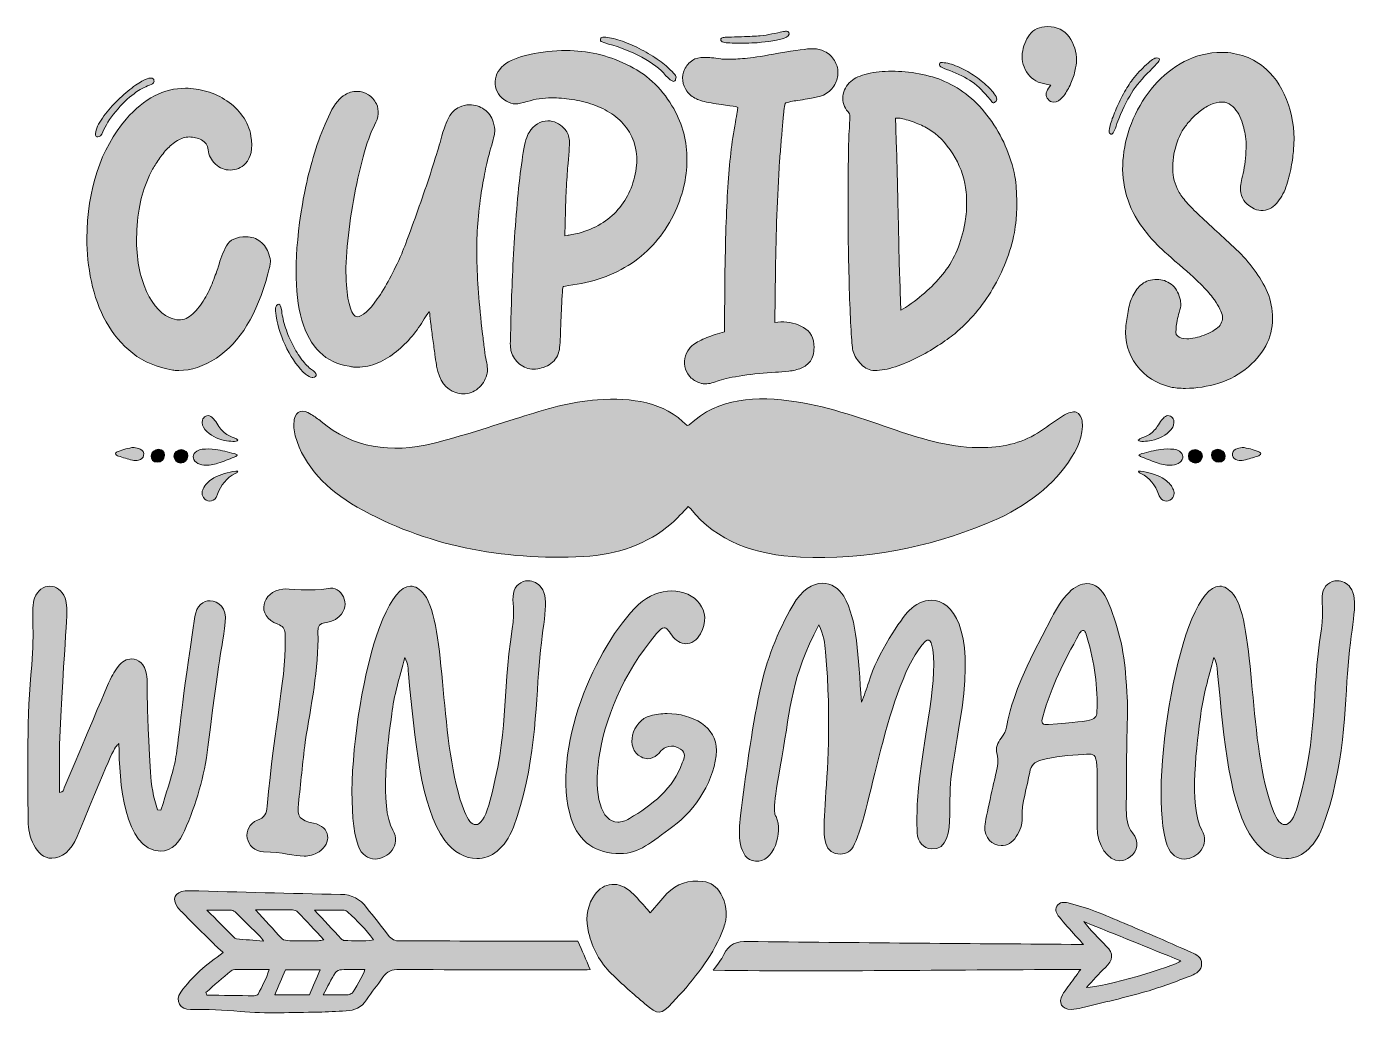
# Model space of a CAD drawing. Header units: inches. Extents: x 148 to 934, y -833 to -249.
import ezdxf

# ---------------------------------------------------------------- set-up
doc = ezdxf.new("R2010")
doc.units = ezdxf.units.IN
doc.header["$MEASUREMENT"] = 0
doc.layers.add('Layer 1', color=7, linetype='Continuous')

# ---------------------------------------------------------------- blocks, each defined once
blk = doc.blocks.new('block 3')
at = {"layer": 'Layer 1', "true_color": 0xe43b40}
h = blk.add_hatch(color=13, dxfattribs=at)
h.dxf.hatch_style = 2
edge = h.paths.add_edge_path()
edge.add_spline(control_points=[(767.41, -269.07), (767.41, -270.52), (767.09, -272.59), (766.46, -275.31), (765.82, -278.02), (764.87, -280.73), (763.61, -283.45), (762.34, -286.16), (760.9, -288.51), (759.27, -290.5), (757.64, -292.49), (755.83, -293.48), (753.84, -293.48), (752.57, -293.48), (751.49, -292.94), (750.59, -291.86), (748.96, -290.05), (749.05, -287.88), (750.86, -285.34), (750.86, -285.34), (752.22, -283.45), (752.22, -283.45), (752.22, -283.45), (749.5, -282.9), (749.5, -282.9), (744.98, -282.36), (741.4, -280.37), (738.79, -276.94), (736.17, -273.5), (735.03, -269.43), (735.4, -264.73), (735.94, -260.57), (737.39, -256.91), (739.74, -253.74), (742.08, -250.58), (745.61, -248.99), (750.31, -248.99), (755.92, -248.99), (760.17, -251.03), (763.07, -255.1), (765.96, -259.17), (767.41, -263.82), (767.41, -269.07)], knot_values=[0, 0, 0, 0, 1, 1, 1, 2, 2, 2, 3, 3, 3, 4, 4, 4, 5, 5, 5, 6, 6, 6, 7, 7, 7, 8, 8, 8, 9, 9, 9, 10, 10, 10, 11, 11, 11, 12, 12, 12, 13, 13, 13, 14, 14, 14, 14], degree=3, periodic=1)
h = blk.add_hatch(color=13, dxfattribs=at)
h.dxf.hatch_style = 2
edge = h.paths.add_edge_path()
edge.add_spline(control_points=[(528.68, -295.65), (534.29, -304.88), (537.23, -314.87), (537.5, -325.63), (537.77, -336.39), (535.47, -347.2), (530.58, -358.05), (524.97, -370.17), (517.02, -379.93), (506.71, -387.35), (496.4, -394.77), (484.19, -399.47), (470.09, -401.45), (466.29, -402), (464.39, -402.36), (464.39, -402.54), (464.21, -402.54), (464.12, -403.13), (464.12, -404.3), (464.12, -405.48), (464.02, -406.79), (463.85, -408.24), (463.66, -412.04), (463.48, -415.79), (463.3, -419.49), (463.12, -423.2), (462.99, -426.55), (462.9, -429.53), (462.8, -432.52), (462.67, -435.01), (462.49, -436.99), (462.31, -438.99), (462.13, -440.25), (461.95, -440.79), (461.04, -444.23), (459.14, -446.81), (456.25, -448.52), (453.36, -450.24), (450.28, -451.1), (447.03, -451.1), (443.95, -451.1), (441.19, -450.11), (438.75, -448.12), (436.31, -446.13), (434.64, -443.69), (433.73, -440.79), (433.56, -440.07), (433.42, -438.89), (433.33, -437.26), (433.24, -435.64), (433.29, -433.92), (433.46, -432.11), (433.46, -429.22), (433.56, -424.56), (433.73, -418.14), (433.92, -411.72), (434.19, -404.35), (434.55, -396.03), (434.91, -387.71), (435.41, -379.03), (436.04, -369.99), (436.68, -360.94), (437.4, -352.4), (438.21, -344.35), (439.02, -336.3), (439.93, -329.29), (440.92, -323.32), (441.92, -317.36), (443.05, -313.38), (444.31, -311.39), (447.21, -306.87), (450.91, -304.61), (455.44, -304.61), (459.05, -304.61), (462.22, -306.06), (464.93, -308.95), (466.74, -310.76), (467.78, -312.84), (468.05, -315.19), (468.32, -317.54), (468.09, -322.42), (467.37, -329.84), (467.01, -333.46), (466.7, -337.93), (466.42, -343.26), (466.15, -348.6), (465.92, -353.35), (465.75, -357.51), (465.75, -357.51), (465.48, -372.43), (465.48, -372.43), (465.48, -372.43), (467.1, -372.16), (467.1, -372.16), (467.46, -372.16), (468.32, -372.02), (469.68, -371.75), (471.04, -371.48), (472.44, -371.16), (473.88, -370.8), (483.29, -368.27), (490.93, -363.66), (496.81, -356.96), (502.68, -350.27), (506.26, -342.14), (507.52, -332.55), (508.79, -323.32), (506.89, -315.37), (501.83, -308.67), (499.47, -305.42), (496.58, -302.66), (493.15, -300.4), (489.71, -298.14), (486, -296.33), (482.02, -294.98), (478.04, -293.62), (473.93, -292.63), (469.68, -291.99), (465.43, -291.36), (461.4, -291.04), (457.61, -291.04), (452.72, -291.04), (447.93, -291.77), (443.23, -293.21), (440.15, -294.12), (437.89, -294.57), (436.45, -294.57), (434.46, -294.57), (432.65, -294.03), (431.02, -292.94), (426.86, -290.59), (424.65, -287.24), (424.37, -282.9), (424.1, -278.56), (425.78, -274.86), (429.39, -271.78), (432.65, -269.07), (437.76, -266.94), (444.72, -265.41), (451.68, -263.87), (458.87, -263.1), (466.29, -263.1), (478.59, -263.1), (490.43, -265.81), (501.83, -271.24), (513.22, -276.66), (522.17, -284.8), (528.68, -295.65)], knot_values=[0, 0, 0, 0, 1, 1, 1, 2, 2, 2, 3, 3, 3, 4, 4, 4, 5, 5, 5, 6, 6, 6, 7, 7, 7, 8, 8, 8, 9, 9, 9, 10, 10, 10, 11, 11, 11, 12, 12, 12, 13, 13, 13, 14, 14, 14, 15, 15, 15, 16, 16, 16, 17, 17, 17, 18, 18, 18, 19, 19, 19, 20, 20, 20, 21, 21, 21, 22, 22, 22, 23, 23, 23, 24, 24, 24, 25, 25, 25, 26, 26, 26, 27, 27, 27, 28, 28, 28, 29, 29, 29, 30, 30, 30, 31, 31, 31, 32, 32, 32, 33, 33, 33, 34, 34, 34, 35, 35, 35, 36, 36, 36, 37, 37, 37, 38, 38, 38, 39, 39, 39, 40, 40, 40, 41, 41, 41, 42, 42, 42, 43, 43, 43, 44, 44, 44, 45, 45, 45, 46, 46, 46, 47, 47, 47, 48, 48, 48, 49, 49, 49, 49], degree=3, periodic=1)
edge = h.paths.add_edge_path()
edge.add_spline(control_points=[(491.25, -259.3), (488.89, -258.58), (487.45, -258.04), (486.91, -257.67), (486.36, -257.31), (486.27, -256.68), (486.63, -255.77), (486.81, -255.41), (487.45, -255.23), (488.53, -255.23), (491.25, -255.23), (494.46, -255.87), (498.16, -257.13), (501.87, -258.4), (505.58, -259.98), (509.29, -261.88), (512.99, -263.78), (516.52, -265.86), (519.87, -268.12), (523.21, -270.38), (525.79, -272.51), (527.6, -274.49), (529.23, -275.94), (530.27, -277.03), (530.72, -277.75), (531.17, -278.47), (531.21, -279.2), (530.85, -279.92), (530.67, -280.83), (530.22, -281.28), (529.5, -281.28), (528.59, -281.28), (527.06, -280.1), (524.89, -277.75), (521.81, -273.95), (517.15, -270.38), (510.91, -267.03), (504.68, -263.69), (498.12, -261.11), (491.25, -259.3)], knot_values=[0, 0, 0, 0, 1, 1, 1, 2, 2, 2, 3, 3, 3, 4, 4, 4, 5, 5, 5, 6, 6, 6, 7, 7, 7, 8, 8, 8, 9, 9, 9, 10, 10, 10, 11, 11, 11, 12, 12, 12, 13, 13, 13, 13], degree=3, periodic=1)
h = blk.add_hatch(color=13, dxfattribs=at)
h.dxf.hatch_style = 2
edge = h.paths.add_edge_path()
edge.add_spline(control_points=[(618.75, -263.64), (621.28, -264.91), (623.22, -266.67), (624.58, -268.93), (625.93, -271.2), (626.61, -273.54), (626.61, -275.99), (626.61, -278.43), (625.98, -280.83), (624.71, -283.17), (623.45, -285.53), (621.55, -287.43), (619.02, -288.87), (617.75, -289.6), (616.26, -290.14), (614.54, -290.5), (612.82, -290.86), (609.88, -291.41), (605.73, -292.13), (601.74, -292.67), (599.03, -293.12), (597.59, -293.48), (596.14, -293.85), (595.42, -294.21), (595.42, -294.57), (595.23, -295.11), (595.01, -296.51), (594.74, -298.77), (594.47, -301.04), (594.2, -303.75), (593.92, -306.91), (593.66, -310.08), (593.38, -313.52), (593.11, -317.22), (592.84, -320.93), (592.52, -324.59), (592.16, -328.21), (590.9, -349.55), (590.08, -370.98), (589.72, -392.5), (589.72, -392.5), (589.45, -423.7), (589.45, -423.7), (589.45, -423.7), (592.98, -423.16), (592.98, -423.16), (597.68, -423.16), (602.11, -424.29), (606.27, -426.55), (610.43, -428.81), (612.51, -432.75), (612.51, -438.35), (612.51, -441.79), (611.78, -444.45), (610.34, -446.35), (608.89, -448.25), (607.08, -449.65), (604.91, -450.56), (602.74, -451.46), (600.3, -452.05), (597.59, -452.32), (594.87, -452.59), (592.25, -452.82), (589.72, -453), (583.21, -453.36), (576.83, -453.99), (570.59, -454.9), (564.36, -455.81), (559.7, -456.8), (556.62, -457.88), (553.37, -459.15), (550.65, -459.78), (548.48, -459.78), (547.4, -459.78), (546.58, -459.69), (546.04, -459.51), (543.69, -458.97), (541.7, -457.93), (540.07, -456.39), (538.45, -454.86), (537.31, -453.09), (536.68, -451.1), (536.05, -449.11), (535.91, -447.03), (536.28, -444.86), (536.64, -442.69), (537.54, -440.7), (538.99, -438.89), (540.07, -437.45), (542.02, -436), (544.82, -434.55), (547.62, -433.11), (550.74, -431.84), (554.18, -430.75), (554.18, -430.75), (559.61, -429.13), (559.61, -429.13), (559.61, -429.13), (559.88, -397.39), (559.88, -397.39), (560.06, -386.17), (560.29, -376.23), (560.55, -367.54), (560.83, -358.86), (561.19, -350.91), (561.64, -343.67), (562.09, -336.44), (562.68, -329.75), (563.4, -323.6), (564.13, -317.45), (565.03, -311.39), (566.12, -305.42), (567.02, -300.36), (567.47, -297.46), (567.47, -296.74), (567.47, -296.38), (565.93, -296.02), (562.86, -295.65), (559.61, -295.29), (555.94, -294.75), (551.87, -294.03), (547.81, -293.31), (544.86, -292.49), (543.06, -291.58), (540.71, -290.5), (538.85, -289.01), (537.5, -287.11), (536.14, -285.21), (535.33, -283.13), (535.06, -280.87), (534.78, -278.61), (535.14, -276.39), (536.14, -274.22), (537.13, -272.05), (538.72, -270.25), (540.89, -268.8), (542.51, -267.71), (544.86, -267.17), (547.94, -267.17), (550.29, -267.17), (553.46, -267.44), (557.44, -267.98), (558.34, -268.17), (559.24, -268.25), (560.15, -268.25), (561.05, -268.25), (561.96, -268.25), (562.86, -268.25), (565.75, -268.25), (569.24, -268.03), (573.3, -267.58), (577.37, -267.13), (583.48, -266.18), (591.62, -264.73), (601.93, -262.92), (608.62, -262.01), (611.7, -262.01), (613.32, -262.01), (614.63, -262.15), (615.63, -262.42), (616.62, -262.69), (617.66, -263.1), (618.75, -263.64)], knot_values=[0, 0, 0, 0, 1, 1, 1, 2, 2, 2, 3, 3, 3, 4, 4, 4, 5, 5, 5, 6, 6, 6, 7, 7, 7, 8, 8, 8, 9, 9, 9, 10, 10, 10, 11, 11, 11, 12, 12, 12, 13, 13, 13, 14, 14, 14, 15, 15, 15, 16, 16, 16, 17, 17, 17, 18, 18, 18, 19, 19, 19, 20, 20, 20, 21, 21, 21, 22, 22, 22, 23, 23, 23, 24, 24, 24, 25, 25, 25, 26, 26, 26, 27, 27, 27, 28, 28, 28, 29, 29, 29, 30, 30, 30, 31, 31, 31, 32, 32, 32, 33, 33, 33, 34, 34, 34, 35, 35, 35, 36, 36, 36, 37, 37, 37, 38, 38, 38, 39, 39, 39, 40, 40, 40, 41, 41, 41, 42, 42, 42, 43, 43, 43, 44, 44, 44, 45, 45, 45, 46, 46, 46, 47, 47, 47, 48, 48, 48, 49, 49, 49, 50, 50, 50, 51, 51, 51, 52, 52, 52, 53, 53, 53, 54, 54, 54, 54], degree=3, periodic=1)
edge = h.paths.add_edge_path()
edge.add_spline(control_points=[(559.07, -258.22), (557.98, -257.86), (557.44, -257.31), (557.44, -256.59), (557.44, -255.87), (557.93, -255.46), (558.93, -255.37), (559.92, -255.28), (563.5, -255.14), (569.65, -254.96), (574.53, -254.78), (578.19, -254.6), (580.63, -254.42), (583.07, -254.24), (585.38, -253.88), (587.55, -253.33), (590.26, -252.79), (592.25, -252.38), (593.52, -252.11), (594.78, -251.84), (595.69, -251.71), (596.23, -251.71), (596.95, -251.71), (597.4, -251.98), (597.59, -252.52), (598.85, -255.23), (593.52, -257.13), (581.58, -258.22), (579.95, -258.4), (578.01, -258.53), (575.75, -258.62), (573.49, -258.72), (571.18, -258.76), (568.83, -258.76), (564.13, -258.76), (560.87, -258.58), (559.07, -258.22)], knot_values=[0, 0, 0, 0, 1, 1, 1, 2, 2, 2, 3, 3, 3, 4, 4, 4, 5, 5, 5, 6, 6, 6, 7, 7, 7, 8, 8, 8, 9, 9, 9, 10, 10, 10, 11, 11, 11, 12, 12, 12, 12], degree=3, periodic=1)
h = blk.add_hatch(color=13, dxfattribs=at)
h.dxf.hatch_style = 2
edge = h.paths.add_edge_path()
edge.add_spline(control_points=[(810.81, -275.04), (806.29, -279.38), (802.63, -283.76), (799.82, -288.19), (797.02, -292.63), (794.17, -298.64), (791.28, -306.23), (790.01, -310.4), (788.84, -312.47), (787.75, -312.47), (787.57, -312.47), (787.3, -312.3), (786.94, -311.93), (786.4, -311.39), (786.48, -309.85), (787.21, -307.32), (787.93, -304.79), (788.97, -301.89), (790.33, -298.64), (791.69, -295.38), (793.27, -292.08), (795.08, -288.74), (796.88, -285.39), (798.69, -282.54), (800.5, -280.19), (803.03, -276.94), (805.75, -274), (808.64, -271.37), (811.53, -268.75), (813.52, -267.44), (814.61, -267.44), (816.24, -267.44), (816.78, -267.94), (816.24, -268.93), (815.69, -269.93), (813.88, -271.96), (810.81, -275.04)], knot_values=[0, 0, 0, 0, 1, 1, 1, 2, 2, 2, 3, 3, 3, 4, 4, 4, 5, 5, 5, 6, 6, 6, 7, 7, 7, 8, 8, 8, 9, 9, 9, 10, 10, 10, 11, 11, 11, 12, 12, 12, 12], degree=3, periodic=1)
edge = h.paths.add_edge_path()
edge.add_spline(control_points=[(879.45, -274.22), (885.23, -279.47), (889.57, -286.43), (892.47, -295.11), (895.36, -303.79), (896.35, -312.66), (895.45, -321.7), (895.27, -324.41), (894.81, -327.8), (894.1, -331.87), (893.37, -335.94), (892.33, -339.87), (890.98, -343.67), (889.62, -347.47), (887.76, -350.72), (885.41, -353.44), (883.06, -356.15), (879.99, -357.51), (876.19, -357.51), (874.56, -357.51), (872.71, -356.87), (870.63, -355.61), (868.55, -354.34), (867.06, -352.99), (866.15, -351.54), (864.88, -349.55), (864.21, -347.6), (864.12, -345.71), (864.03, -343.81), (864.43, -340.96), (865.34, -337.16), (866.42, -333), (867.1, -328.17), (867.37, -322.65), (867.64, -317.13), (867.33, -312.93), (866.42, -310.03), (866.06, -308.4), (865.56, -306.64), (864.93, -304.74), (864.3, -302.84), (863.44, -301.08), (862.35, -299.45), (861.27, -297.82), (860, -296.43), (858.56, -295.25), (857.11, -294.07), (855.39, -293.48), (853.4, -293.48), (851.05, -293.48), (848.7, -294.03), (846.35, -295.11), (844, -296.2), (841.78, -297.6), (839.7, -299.32), (837.62, -301.04), (835.72, -302.89), (834.01, -304.88), (832.29, -306.87), (830.89, -308.77), (829.8, -310.57), (827.45, -314.74), (825.82, -319.3), (824.92, -324.27), (824.01, -329.25), (823.92, -333.82), (824.65, -337.97), (825.19, -340.33), (825.91, -342.5), (826.82, -344.49), (827.72, -346.48), (829.08, -348.6), (830.89, -350.86), (832.69, -353.12), (835.05, -355.65), (837.94, -358.46), (840.83, -361.26), (844.45, -364.65), (848.79, -368.63), (852.41, -371.88), (856.2, -375.37), (860.19, -379.07), (864.16, -382.78), (867.78, -386.72), (871.04, -390.87), (874.29, -395.04), (877.05, -399.47), (879.31, -404.17), (881.57, -408.87), (882.79, -413.84), (882.97, -419.09), (883.69, -430.85), (878.99, -441.06), (868.87, -449.74), (863.8, -454.08), (857.97, -457.3), (851.37, -459.37), (844.76, -461.45), (838.21, -462.49), (831.7, -462.49), (828.08, -462.49), (825.19, -462.22), (823.02, -461.68), (814.52, -459.69), (807.78, -455.4), (802.81, -448.79), (797.83, -442.19), (795.71, -434.73), (796.43, -426.41), (796.79, -423.52), (797.25, -420.4), (797.79, -417.05), (798.33, -413.71), (799.28, -410.64), (800.64, -407.83), (801.99, -405.03), (803.8, -402.72), (806.06, -400.91), (808.32, -399.11), (811.26, -398.2), (814.88, -398.2), (817.95, -398.2), (820.75, -399.15), (823.29, -401.05), (825.82, -402.95), (827.54, -405.71), (828.45, -409.32), (828.8, -410.77), (828.99, -411.99), (828.99, -412.98), (828.99, -413.98), (828.62, -415.56), (827.9, -417.73), (827.54, -419.18), (827.18, -420.76), (826.82, -422.48), (826.45, -424.2), (826.27, -425.6), (826.27, -426.68), (826.09, -428.49), (826.04, -429.67), (826.14, -430.21), (826.23, -430.75), (826.55, -431.21), (827.09, -431.57), (828.17, -432.65), (829.98, -433.19), (832.51, -433.19), (835.59, -433.19), (839.02, -432.47), (842.82, -431.02), (846.62, -429.58), (849.51, -427.86), (851.5, -425.87), (853.31, -423.88), (853.9, -421.58), (853.27, -418.95), (852.63, -416.33), (850.78, -412.94), (847.71, -408.78), (846.08, -406.61), (843.68, -403.94), (840.52, -400.78), (837.35, -397.61), (832.33, -393.14), (825.46, -387.35), (819.67, -382.29), (815.42, -378.26), (812.71, -375.28), (810, -372.29), (807.37, -368.99), (804.84, -365.37), (800.86, -359.59), (798.01, -353.21), (796.3, -346.25), (794.58, -339.29), (794.17, -332.37), (795.08, -325.49), (795.8, -318.08), (797.74, -310.71), (800.91, -303.39), (804.07, -296.06), (808.19, -289.51), (813.25, -283.72), (818.31, -277.93), (824.24, -273.23), (831.02, -269.61), (837.8, -266), (845.17, -264.18), (853.13, -264.18), (857.83, -264.18), (862.44, -265), (866.97, -266.63), (871.48, -268.25), (875.65, -270.79), (879.45, -274.22)], knot_values=[0, 0, 0, 0, 1, 1, 1, 2, 2, 2, 3, 3, 3, 4, 4, 4, 5, 5, 5, 6, 6, 6, 7, 7, 7, 8, 8, 8, 9, 9, 9, 10, 10, 10, 11, 11, 11, 12, 12, 12, 13, 13, 13, 14, 14, 14, 15, 15, 15, 16, 16, 16, 17, 17, 17, 18, 18, 18, 19, 19, 19, 20, 20, 20, 21, 21, 21, 22, 22, 22, 23, 23, 23, 24, 24, 24, 25, 25, 25, 26, 26, 26, 27, 27, 27, 28, 28, 28, 29, 29, 29, 30, 30, 30, 31, 31, 31, 32, 32, 32, 33, 33, 33, 34, 34, 34, 35, 35, 35, 36, 36, 36, 37, 37, 37, 38, 38, 38, 39, 39, 39, 40, 40, 40, 41, 41, 41, 42, 42, 42, 43, 43, 43, 44, 44, 44, 45, 45, 45, 46, 46, 46, 47, 47, 47, 48, 48, 48, 49, 49, 49, 50, 50, 50, 51, 51, 51, 52, 52, 52, 53, 53, 53, 54, 54, 54, 55, 55, 55, 56, 56, 56, 57, 57, 57, 58, 58, 58, 59, 59, 59, 60, 60, 60, 61, 61, 61, 62, 62, 62, 63, 63, 63, 64, 64, 64, 65, 65, 65, 65], degree=3, periodic=1)
h = blk.add_hatch(color=13, dxfattribs=at)
h.dxf.hatch_style = 2
edge = h.paths.add_edge_path()
edge.add_spline(control_points=[(731.06, -337.43), (731.42, -339.6), (731.69, -342.09), (731.87, -344.89), (732.05, -347.7), (732.14, -350.64), (732.14, -353.71), (732.14, -356.79), (732.01, -359.81), (731.73, -362.8), (731.46, -365.78), (731.15, -368.36), (730.78, -370.53), (728.25, -382.46), (723.96, -393.55), (717.9, -403.76), (711.84, -413.98), (704.38, -422.8), (695.52, -430.21), (692.81, -432.38), (689.5, -434.73), (685.62, -437.26), (681.72, -439.8), (677.66, -442.15), (673.41, -444.32), (669.16, -446.49), (664.86, -448.3), (660.52, -449.74), (656.18, -451.19), (652.11, -451.91), (648.31, -451.91), (645.24, -451.91), (642.57, -450.69), (640.31, -448.25), (638.05, -445.81), (636.47, -443.33), (635.56, -440.79), (635.2, -439.35), (634.84, -435.82), (634.48, -430.21), (634.11, -424.61), (633.8, -417.78), (633.53, -409.73), (633.26, -401.68), (633.03, -392.91), (632.85, -383.41), (632.67, -373.92), (632.58, -364.65), (632.58, -355.61), (632.58, -346.57), (632.62, -338.25), (632.72, -330.65), (632.8, -323.05), (632.94, -317.09), (633.12, -312.74), (633.48, -306.78), (633.66, -303.21), (633.66, -302.03), (633.66, -300.86), (633.3, -299.91), (632.58, -299.18), (630.23, -296.65), (629.24, -293.62), (629.59, -290.09), (629.96, -286.57), (631.5, -283.63), (634.21, -281.28), (636.56, -279.29), (639.86, -277.8), (644.11, -276.8), (648.36, -275.81), (653.1, -275.31), (658.35, -275.31), (663.59, -275.31), (668.98, -275.81), (674.49, -276.8), (680.01, -277.8), (685.03, -279.29), (689.55, -281.28), (699.68, -285.62), (708.49, -292.9), (716, -303.11), (723.5, -313.33), (728.52, -324.77), (731.06, -337.43)], knot_values=[0, 0, 0, 0, 1, 1, 1, 2, 2, 2, 3, 3, 3, 4, 4, 4, 5, 5, 5, 6, 6, 6, 7, 7, 7, 8, 8, 8, 9, 9, 9, 10, 10, 10, 11, 11, 11, 12, 12, 12, 13, 13, 13, 14, 14, 14, 15, 15, 15, 16, 16, 16, 17, 17, 17, 18, 18, 18, 19, 19, 19, 20, 20, 20, 21, 21, 21, 22, 22, 22, 23, 23, 23, 24, 24, 24, 25, 25, 25, 26, 26, 26, 27, 27, 27, 28, 28, 28, 28], degree=3, periodic=1)
edge = h.paths.add_edge_path()
edge.add_spline(control_points=[(701.49, -365.1), (702.21, -361.85), (702.57, -357.87), (702.57, -353.17), (702.57, -348.46), (702.21, -344.58), (701.49, -341.5), (700.04, -334.45), (697.15, -327.85), (692.81, -321.7), (688.47, -315.55), (683.49, -311.03), (677.88, -308.13), (675.35, -306.87), (672.46, -305.69), (669.2, -304.61), (665.95, -303.52), (663.51, -302.98), (661.88, -302.98), (661.88, -302.98), (660.52, -302.98), (660.52, -302.98), (660.52, -302.98), (660.79, -308.4), (660.79, -308.4), (660.79, -309.13), (660.84, -311.03), (660.93, -314.1), (661.02, -317.18), (661.15, -321.02), (661.34, -325.63), (661.51, -330.24), (661.65, -335.49), (661.74, -341.36), (661.83, -347.24), (661.97, -353.35), (662.15, -359.68), (662.33, -366.01), (662.46, -372.11), (662.56, -377.99), (662.65, -383.87), (662.78, -389.11), (662.96, -393.72), (663.14, -398.34), (663.28, -402.18), (663.37, -405.25), (663.46, -408.33), (663.51, -410.23), (663.51, -410.95), (663.51, -410.95), (663.78, -416.38), (663.78, -416.38), (663.78, -416.38), (666.49, -414.75), (666.49, -414.75), (675.71, -408.6), (683.35, -401.64), (689.41, -393.86), (695.47, -386.08), (699.49, -376.5), (701.49, -365.1)], knot_values=[0, 0, 0, 0, 1, 1, 1, 2, 2, 2, 3, 3, 3, 4, 4, 4, 5, 5, 5, 6, 6, 6, 7, 7, 7, 8, 8, 8, 9, 9, 9, 10, 10, 10, 11, 11, 11, 12, 12, 12, 13, 13, 13, 14, 14, 14, 15, 15, 15, 16, 16, 16, 17, 17, 17, 18, 18, 18, 19, 19, 19, 20, 20, 20, 20], degree=3, periodic=1)
edge = h.paths.add_edge_path()
edge.add_spline(control_points=[(690.63, -274.22), (686.65, -272.78), (685.57, -271.42), (687.38, -270.15), (689.91, -270.15), (692.81, -270.79), (696.06, -272.05), (699.32, -273.32), (702.48, -274.95), (705.56, -276.94), (708.63, -278.93), (711.48, -281.1), (714.1, -283.45), (716.72, -285.8), (718.67, -288.06), (719.93, -290.23), (720.48, -291.5), (720.48, -292.4), (719.93, -292.94), (719.21, -293.67), (718.67, -294.03), (718.31, -294.03), (718.12, -294.03), (717.72, -293.62), (717.08, -292.8), (716.45, -291.99), (715.68, -291.14), (714.78, -290.23), (711.7, -286.25), (708.22, -283.04), (704.33, -280.6), (700.44, -278.16), (695.88, -276.03), (690.63, -274.22)], knot_values=[0, 0, 0, 0, 1, 1, 1, 2, 2, 2, 3, 3, 3, 4, 4, 4, 5, 5, 5, 6, 6, 6, 7, 7, 7, 8, 8, 8, 9, 9, 9, 10, 10, 10, 11, 11, 11, 11], degree=3, periodic=1)
h = blk.add_hatch(color=13, dxfattribs=at)
h.dxf.hatch_style = 2
edge = h.paths.add_edge_path()
edge.add_spline(control_points=[(290.77, -383.28), (291.49, -385.27), (291.81, -386.81), (291.72, -387.89), (291.63, -388.98), (291.13, -391.33), (290.23, -394.94), (283.9, -418.82), (273.77, -435.37), (259.85, -444.59), (252.43, -449.47), (245.01, -451.91), (237.6, -451.91), (235.97, -451.91), (234.79, -451.82), (234.07, -451.64), (224.85, -450.2), (216.98, -446.9), (210.47, -441.74), (203.96, -436.59), (198.71, -430.39), (194.74, -423.16), (190.76, -415.93), (187.86, -408.01), (186.06, -399.42), (184.25, -390.83), (183.34, -382.38), (183.34, -374.05), (183.7, -344.76), (191.48, -321.25), (206.67, -303.52), (217.16, -291.41), (228.83, -285.34), (241.67, -285.34), (245.83, -285.34), (250.03, -285.98), (254.28, -287.24), (258.53, -288.51), (262.46, -290.36), (266.09, -292.8), (269.7, -295.25), (272.77, -298.23), (275.31, -301.76), (277.84, -305.28), (279.47, -309.22), (280.19, -313.56), (281.45, -320.98), (280.37, -326.4), (276.94, -329.84), (274.4, -332.37), (271.42, -333.63), (267.98, -333.63), (264.73, -333.63), (261.83, -332.46), (259.3, -330.11), (256.77, -327.76), (255.32, -324.95), (254.96, -321.7), (254.6, -318.98), (253.29, -317.04), (251.03, -315.86), (248.76, -314.69), (246.37, -314.1), (243.84, -314.1), (241.49, -314.1), (239.13, -314.83), (236.79, -316.27), (234.43, -317.72), (232.31, -319.48), (230.41, -321.56), (228.51, -323.64), (226.79, -325.86), (225.26, -328.21), (223.72, -330.56), (222.41, -332.73), (221.32, -334.72), (218.79, -339.97), (216.85, -345.21), (215.49, -350.45), (214.13, -355.7), (213.27, -361.85), (212.91, -368.9), (212.19, -381.38), (213.63, -392.37), (217.25, -401.86), (220.87, -411.36), (225.84, -417.64), (232.17, -420.72), (234.34, -421.62), (236.15, -422.07), (237.6, -422.07), (240.67, -422.07), (243.48, -420.85), (246.01, -418.41), (248.54, -415.97), (250.8, -413.08), (252.79, -409.73), (254.78, -406.38), (256.45, -402.95), (257.81, -399.42), (259.17, -395.89), (260.21, -393.05), (260.93, -390.87), (262.19, -386.17), (263.82, -382.02), (265.81, -378.4), (267.8, -374.78), (271.69, -372.97), (277.48, -372.97), (280.55, -372.97), (283.31, -373.92), (285.75, -375.82), (288.19, -377.72), (289.86, -380.21), (290.77, -383.28)], knot_values=[0, 0, 0, 0, 1, 1, 1, 2, 2, 2, 3, 3, 3, 4, 4, 4, 5, 5, 5, 6, 6, 6, 7, 7, 7, 8, 8, 8, 9, 9, 9, 10, 10, 10, 11, 11, 11, 12, 12, 12, 13, 13, 13, 14, 14, 14, 15, 15, 15, 16, 16, 16, 17, 17, 17, 18, 18, 18, 19, 19, 19, 20, 20, 20, 21, 21, 21, 22, 22, 22, 23, 23, 23, 24, 24, 24, 25, 25, 25, 26, 26, 26, 27, 27, 27, 28, 28, 28, 29, 29, 29, 30, 30, 30, 31, 31, 31, 32, 32, 32, 33, 33, 33, 34, 34, 34, 35, 35, 35, 36, 36, 36, 37, 37, 37, 38, 38, 38, 38], degree=3, periodic=1)
edge = h.paths.add_edge_path()
edge.add_spline(control_points=[(192.84, -311.12), (191.93, -313.11), (190.94, -314.1), (189.85, -314.1), (189.13, -314.1), (188.68, -313.74), (188.5, -313.02), (188.5, -310.49), (189.58, -307.55), (191.75, -304.2), (193.92, -300.86), (196.5, -297.65), (199.49, -294.57), (202.47, -291.5), (205.54, -288.69), (208.71, -286.16), (211.87, -283.63), (214.54, -281.82), (216.71, -280.73), (218.34, -279.83), (219.78, -279.38), (221.05, -279.38), (222.32, -279.38), (222.95, -279.83), (222.95, -280.73), (223.13, -281.46), (222.99, -282), (222.54, -282.36), (222.09, -282.73), (220.96, -283.27), (219.15, -283.99), (217.89, -284.53), (216.48, -285.21), (214.95, -286.02), (213.41, -286.84), (212.19, -287.7), (211.29, -288.6), (207.67, -291.14), (204.05, -294.61), (200.43, -299.04), (196.81, -303.48), (194.28, -307.5), (192.84, -311.12)], knot_values=[0, 0, 0, 0, 1, 1, 1, 2, 2, 2, 3, 3, 3, 4, 4, 4, 5, 5, 5, 6, 6, 6, 7, 7, 7, 8, 8, 8, 9, 9, 9, 10, 10, 10, 11, 11, 11, 12, 12, 12, 13, 13, 13, 14, 14, 14, 14], degree=3, periodic=1)
h = blk.add_hatch(color=13, dxfattribs=at)
h.dxf.hatch_style = 2
edge = h.paths.add_edge_path()
edge.add_spline(control_points=[(316, -451.37), (317.63, -452.46), (318.53, -453.45), (318.71, -454.35), (318.89, -455.26), (318.26, -455.81), (316.81, -455.98), (316.81, -455.98), (316.27, -455.98), (316.27, -455.98), (315.18, -455.98), (313.92, -455.35), (312.47, -454.08), (308.31, -450.47), (304.65, -445.5), (301.48, -439.16), (298.32, -432.84), (296.19, -426.32), (295.11, -419.63), (294.75, -417.46), (294.61, -416.06), (294.7, -415.43), (294.8, -414.79), (295.02, -414.21), (295.38, -413.66), (295.92, -413.12), (296.38, -412.85), (296.74, -412.85), (297.46, -412.85), (298.01, -414.21), (298.37, -416.92), (298.73, -419.99), (299.5, -423.29), (300.67, -426.82), (301.85, -430.35), (303.25, -433.69), (304.88, -436.86), (306.5, -440.02), (308.31, -442.92), (310.3, -445.54), (312.29, -448.16), (314.19, -450.11), (316, -451.37)], knot_values=[0, 0, 0, 0, 1, 1, 1, 2, 2, 2, 3, 3, 3, 4, 4, 4, 5, 5, 5, 6, 6, 6, 7, 7, 7, 8, 8, 8, 9, 9, 9, 10, 10, 10, 11, 11, 11, 12, 12, 12, 13, 13, 13, 14, 14, 14, 14], degree=3, periodic=1)
edge = h.paths.add_edge_path()
edge.add_spline(control_points=[(421.8, -320.61), (420.35, -325.86), (419.22, -330.47), (418.41, -334.45), (417.59, -338.43), (416.73, -343.31), (415.83, -349.1), (414.92, -355.43), (414.29, -361.53), (413.93, -367.41), (413.57, -373.29), (413.43, -379.39), (413.53, -385.72), (413.61, -392.05), (413.93, -398.83), (414.47, -406.07), (415.02, -413.3), (415.83, -421.44), (416.92, -430.48), (417.28, -433.38), (417.64, -436.31), (418, -439.3), (418.36, -442.28), (418.72, -444.5), (419.09, -445.95), (419.45, -447.94), (419.67, -449.52), (419.76, -450.69), (419.85, -451.87), (419.72, -453.09), (419.36, -454.35), (418.45, -457.79), (416.73, -460.55), (414.2, -462.63), (411.67, -464.71), (408.78, -465.75), (405.52, -465.75), (404.07, -465.75), (402.63, -465.48), (401.18, -464.94), (395.21, -463.13), (391.41, -457.98), (389.79, -449.47), (389.61, -448.39), (389.33, -446.49), (388.97, -443.78), (388.61, -441.06), (388.2, -438.08), (387.75, -434.82), (387.3, -431.57), (386.89, -428.41), (386.53, -425.33), (386.17, -422.25), (385.9, -419.9), (385.72, -418.27), (385.72, -417.55), (385.63, -417.19), (385.45, -417.19), (385.27, -417.19), (384.27, -418.64), (382.46, -421.53), (380.47, -424.97), (378.08, -428.36), (375.27, -431.7), (372.47, -435.05), (369.4, -438.08), (366.05, -440.79), (362.7, -443.5), (359.09, -445.72), (355.2, -447.44), (351.31, -449.16), (347.2, -450.01), (342.86, -450.01), (342.13, -450.01), (341.41, -449.97), (340.68, -449.88), (339.96, -449.79), (339.15, -449.65), (338.24, -449.47), (324.31, -447.48), (315, -438.4), (310.3, -422.21), (305.6, -406.02), (305.69, -383.28), (310.57, -353.98), (311.12, -350.18), (312.15, -345.03), (313.69, -338.52), (315.23, -332.01), (317.13, -325.36), (319.39, -318.58), (321.65, -311.8), (324.18, -305.6), (326.99, -299.99), (329.79, -294.39), (332.73, -290.77), (335.8, -289.14), (337.79, -287.88), (340.14, -287.24), (342.86, -287.24), (345.2, -287.24), (347.42, -287.88), (349.5, -289.14), (351.58, -290.41), (353.16, -292.22), (354.25, -294.57), (356.06, -298.37), (355.7, -302.53), (353.16, -307.05), (350.81, -311.57), (348.55, -317.86), (346.38, -325.9), (344.21, -333.95), (342.31, -342.54), (340.68, -351.67), (339.06, -360.81), (337.84, -369.81), (337.02, -378.67), (336.21, -387.53), (336.07, -395.13), (336.62, -401.45), (336.98, -407.25), (337.74, -411.81), (338.92, -415.15), (340.1, -418.5), (341.41, -420.17), (342.86, -420.17), (345.93, -420.17), (349.91, -416.69), (354.79, -409.73), (359.68, -402.77), (364.47, -393.86), (369.17, -383.01), (370.62, -379.57), (372.43, -374.87), (374.6, -368.9), (376.77, -362.93), (378.98, -356.69), (381.24, -350.18), (383.5, -343.67), (385.63, -337.3), (387.62, -331.06), (389.61, -324.82), (391.14, -319.71), (392.23, -315.73), (394.03, -309.4), (395.66, -304.92), (397.11, -302.3), (398.56, -299.68), (400.64, -297.73), (403.35, -296.47), (404.98, -295.56), (406.97, -295.11), (409.32, -295.11), (412.39, -295.11), (415.24, -296.02), (417.87, -297.82), (420.49, -299.63), (422.25, -302.08), (423.16, -305.15), (423.88, -307.5), (424.19, -309.45), (424.1, -310.98), (424.01, -312.52), (423.24, -315.73), (421.8, -320.61)], knot_values=[0, 0, 0, 0, 1, 1, 1, 2, 2, 2, 3, 3, 3, 4, 4, 4, 5, 5, 5, 6, 6, 6, 7, 7, 7, 8, 8, 8, 9, 9, 9, 10, 10, 10, 11, 11, 11, 12, 12, 12, 13, 13, 13, 14, 14, 14, 15, 15, 15, 16, 16, 16, 17, 17, 17, 18, 18, 18, 19, 19, 19, 20, 20, 20, 21, 21, 21, 22, 22, 22, 23, 23, 23, 24, 24, 24, 25, 25, 25, 26, 26, 26, 27, 27, 27, 28, 28, 28, 29, 29, 29, 30, 30, 30, 31, 31, 31, 32, 32, 32, 33, 33, 33, 34, 34, 34, 35, 35, 35, 36, 36, 36, 37, 37, 37, 38, 38, 38, 39, 39, 39, 40, 40, 40, 41, 41, 41, 42, 42, 42, 43, 43, 43, 44, 44, 44, 45, 45, 45, 46, 46, 46, 47, 47, 47, 48, 48, 48, 49, 49, 49, 50, 50, 50, 51, 51, 51, 52, 52, 52, 53, 53, 53, 54, 54, 54, 55, 55, 55, 55], degree=3, periodic=1)
at = {"layer": 'Layer 1', "lineweight": 0}
for points, knots in [([(767.41, -269.07), (767.41, -270.52), (767.09, -272.59), (766.46, -275.31), (765.82, -278.02), (764.87, -280.73), (763.61, -283.45), (762.34, -286.16), (760.9, -288.51), (759.27, -290.5), (757.64, -292.49), (755.83, -293.48), (753.84, -293.48), (752.57, -293.48), (751.49, -292.94), (750.59, -291.86), (748.96, -290.05), (749.05, -287.88), (750.86, -285.34), (750.86, -285.34), (752.22, -283.45), (752.22, -283.45), (752.22, -283.45), (749.5, -282.9), (749.5, -282.9), (744.98, -282.36), (741.4, -280.37), (738.79, -276.94), (736.17, -273.5), (735.03, -269.43), (735.4, -264.73), (735.94, -260.57), (737.39, -256.91), (739.74, -253.74), (742.08, -250.58), (745.61, -248.99), (750.31, -248.99), (755.92, -248.99), (760.17, -251.03), (763.07, -255.1), (765.96, -259.17), (767.41, -263.82), (767.41, -269.07)], [0, 0, 0, 0, 1, 1, 1, 2, 2, 2, 3, 3, 3, 4, 4, 4, 5, 5, 5, 6, 6, 6, 7, 7, 7, 8, 8, 8, 9, 9, 9, 10, 10, 10, 11, 11, 11, 12, 12, 12, 13, 13, 13, 14, 14, 14, 14]), ([(491.25, -259.3), (488.89, -258.58), (487.45, -258.04), (486.91, -257.67), (486.36, -257.31), (486.27, -256.68), (486.63, -255.77), (486.81, -255.41), (487.45, -255.23), (488.53, -255.23), (491.25, -255.23), (494.46, -255.87), (498.16, -257.13), (501.87, -258.4), (505.58, -259.98), (509.29, -261.88), (512.99, -263.78), (516.52, -265.86), (519.87, -268.12), (523.21, -270.38), (525.79, -272.51), (527.6, -274.49), (529.23, -275.94), (530.27, -277.03), (530.72, -277.75), (531.17, -278.47), (531.21, -279.2), (530.85, -279.92), (530.67, -280.83), (530.22, -281.28), (529.5, -281.28), (528.59, -281.28), (527.06, -280.1), (524.89, -277.75), (521.81, -273.95), (517.15, -270.38), (510.91, -267.03), (504.68, -263.69), (498.12, -261.11), (491.25, -259.3)], [0, 0, 0, 0, 1, 1, 1, 2, 2, 2, 3, 3, 3, 4, 4, 4, 5, 5, 5, 6, 6, 6, 7, 7, 7, 8, 8, 8, 9, 9, 9, 10, 10, 10, 11, 11, 11, 12, 12, 12, 13, 13, 13, 13]), ([(559.07, -258.22), (557.98, -257.86), (557.44, -257.31), (557.44, -256.59), (557.44, -255.87), (557.93, -255.46), (558.93, -255.37), (559.92, -255.28), (563.5, -255.14), (569.65, -254.96), (574.53, -254.78), (578.19, -254.6), (580.63, -254.42), (583.07, -254.24), (585.38, -253.88), (587.55, -253.33), (590.26, -252.79), (592.25, -252.38), (593.52, -252.11), (594.78, -251.84), (595.69, -251.71), (596.23, -251.71), (596.95, -251.71), (597.4, -251.98), (597.59, -252.52), (598.85, -255.23), (593.52, -257.13), (581.58, -258.22), (579.95, -258.4), (578.01, -258.53), (575.75, -258.62), (573.49, -258.72), (571.18, -258.76), (568.83, -258.76), (564.13, -258.76), (560.87, -258.58), (559.07, -258.22)], [0, 0, 0, 0, 1, 1, 1, 2, 2, 2, 3, 3, 3, 4, 4, 4, 5, 5, 5, 6, 6, 6, 7, 7, 7, 8, 8, 8, 9, 9, 9, 10, 10, 10, 11, 11, 11, 12, 12, 12, 12]), ([(528.68, -295.65), (534.29, -304.88), (537.23, -314.87), (537.5, -325.63), (537.77, -336.39), (535.47, -347.2), (530.58, -358.05), (524.97, -370.17), (517.02, -379.93), (506.71, -387.35), (496.4, -394.77), (484.19, -399.47), (470.09, -401.45), (466.29, -402), (464.39, -402.36), (464.39, -402.54), (464.21, -402.54), (464.12, -403.13), (464.12, -404.3), (464.12, -405.48), (464.02, -406.79), (463.85, -408.24), (463.66, -412.04), (463.48, -415.79), (463.3, -419.49), (463.12, -423.2), (462.99, -426.55), (462.9, -429.53), (462.8, -432.52), (462.67, -435.01), (462.49, -436.99), (462.31, -438.99), (462.13, -440.25), (461.95, -440.79), (461.04, -444.23), (459.14, -446.81), (456.25, -448.52), (453.36, -450.24), (450.28, -451.1), (447.03, -451.1), (443.95, -451.1), (441.19, -450.11), (438.75, -448.12), (436.31, -446.13), (434.64, -443.69), (433.73, -440.79), (433.56, -440.07), (433.42, -438.89), (433.33, -437.26), (433.24, -435.64), (433.29, -433.92), (433.46, -432.11), (433.46, -429.22), (433.56, -424.56), (433.73, -418.14), (433.92, -411.72), (434.19, -404.35), (434.55, -396.03), (434.91, -387.71), (435.41, -379.03), (436.04, -369.99), (436.68, -360.94), (437.4, -352.4), (438.21, -344.35), (439.02, -336.3), (439.93, -329.29), (440.92, -323.32), (441.92, -317.36), (443.05, -313.38), (444.31, -311.39), (447.21, -306.87), (450.91, -304.61), (455.44, -304.61), (459.05, -304.61), (462.22, -306.06), (464.93, -308.95), (466.74, -310.76), (467.78, -312.84), (468.05, -315.19), (468.32, -317.54), (468.09, -322.42), (467.37, -329.84), (467.01, -333.46), (466.7, -337.93), (466.42, -343.26), (466.15, -348.6), (465.92, -353.35), (465.75, -357.51), (465.75, -357.51), (465.48, -372.43), (465.48, -372.43), (465.48, -372.43), (467.1, -372.16), (467.1, -372.16), (467.46, -372.16), (468.32, -372.02), (469.68, -371.75), (471.04, -371.48), (472.44, -371.16), (473.88, -370.8), (483.29, -368.27), (490.93, -363.66), (496.81, -356.96), (502.68, -350.27), (506.26, -342.14), (507.52, -332.55), (508.79, -323.32), (506.89, -315.37), (501.83, -308.67), (499.47, -305.42), (496.58, -302.66), (493.15, -300.4), (489.71, -298.14), (486, -296.33), (482.02, -294.98), (478.04, -293.62), (473.93, -292.63), (469.68, -291.99), (465.43, -291.36), (461.4, -291.04), (457.61, -291.04), (452.72, -291.04), (447.93, -291.77), (443.23, -293.21), (440.15, -294.12), (437.89, -294.57), (436.45, -294.57), (434.46, -294.57), (432.65, -294.03), (431.02, -292.94), (426.86, -290.59), (424.65, -287.24), (424.37, -282.9), (424.1, -278.56), (425.78, -274.86), (429.39, -271.78), (432.65, -269.07), (437.76, -266.94), (444.72, -265.41), (451.68, -263.87), (458.87, -263.1), (466.29, -263.1), (478.59, -263.1), (490.43, -265.81), (501.83, -271.24), (513.22, -276.66), (522.17, -284.8), (528.68, -295.65)], [0, 0, 0, 0, 1, 1, 1, 2, 2, 2, 3, 3, 3, 4, 4, 4, 5, 5, 5, 6, 6, 6, 7, 7, 7, 8, 8, 8, 9, 9, 9, 10, 10, 10, 11, 11, 11, 12, 12, 12, 13, 13, 13, 14, 14, 14, 15, 15, 15, 16, 16, 16, 17, 17, 17, 18, 18, 18, 19, 19, 19, 20, 20, 20, 21, 21, 21, 22, 22, 22, 23, 23, 23, 24, 24, 24, 25, 25, 25, 26, 26, 26, 27, 27, 27, 28, 28, 28, 29, 29, 29, 30, 30, 30, 31, 31, 31, 32, 32, 32, 33, 33, 33, 34, 34, 34, 35, 35, 35, 36, 36, 36, 37, 37, 37, 38, 38, 38, 39, 39, 39, 40, 40, 40, 41, 41, 41, 42, 42, 42, 43, 43, 43, 44, 44, 44, 45, 45, 45, 46, 46, 46, 47, 47, 47, 48, 48, 48, 49, 49, 49, 49]), ([(618.75, -263.64), (621.28, -264.91), (623.22, -266.67), (624.58, -268.93), (625.93, -271.2), (626.61, -273.54), (626.61, -275.99), (626.61, -278.43), (625.98, -280.83), (624.71, -283.17), (623.45, -285.53), (621.55, -287.43), (619.02, -288.87), (617.75, -289.6), (616.26, -290.14), (614.54, -290.5), (612.82, -290.86), (609.88, -291.41), (605.73, -292.13), (601.74, -292.67), (599.03, -293.12), (597.59, -293.48), (596.14, -293.85), (595.42, -294.21), (595.42, -294.57), (595.23, -295.11), (595.01, -296.51), (594.74, -298.77), (594.47, -301.04), (594.2, -303.75), (593.92, -306.91), (593.66, -310.08), (593.38, -313.52), (593.11, -317.22), (592.84, -320.93), (592.52, -324.59), (592.16, -328.21), (590.9, -349.55), (590.08, -370.98), (589.72, -392.5), (589.72, -392.5), (589.45, -423.7), (589.45, -423.7), (589.45, -423.7), (592.98, -423.16), (592.98, -423.16), (597.68, -423.16), (602.11, -424.29), (606.27, -426.55), (610.43, -428.81), (612.51, -432.75), (612.51, -438.35), (612.51, -441.79), (611.78, -444.45), (610.34, -446.35), (608.89, -448.25), (607.08, -449.65), (604.91, -450.56), (602.74, -451.46), (600.3, -452.05), (597.59, -452.32), (594.87, -452.59), (592.25, -452.82), (589.72, -453), (583.21, -453.36), (576.83, -453.99), (570.59, -454.9), (564.36, -455.81), (559.7, -456.8), (556.62, -457.88), (553.37, -459.15), (550.65, -459.78), (548.48, -459.78), (547.4, -459.78), (546.58, -459.69), (546.04, -459.51), (543.69, -458.97), (541.7, -457.93), (540.07, -456.39), (538.45, -454.86), (537.31, -453.09), (536.68, -451.1), (536.05, -449.11), (535.91, -447.03), (536.28, -444.86), (536.64, -442.69), (537.54, -440.7), (538.99, -438.89), (540.07, -437.45), (542.02, -436), (544.82, -434.55), (547.62, -433.11), (550.74, -431.84), (554.18, -430.75), (554.18, -430.75), (559.61, -429.13), (559.61, -429.13), (559.61, -429.13), (559.88, -397.39), (559.88, -397.39), (560.06, -386.17), (560.29, -376.23), (560.55, -367.54), (560.83, -358.86), (561.19, -350.91), (561.64, -343.67), (562.09, -336.44), (562.68, -329.75), (563.4, -323.6), (564.13, -317.45), (565.03, -311.39), (566.12, -305.42), (567.02, -300.36), (567.47, -297.46), (567.47, -296.74), (567.47, -296.38), (565.93, -296.02), (562.86, -295.65), (559.61, -295.29), (555.94, -294.75), (551.87, -294.03), (547.81, -293.31), (544.86, -292.49), (543.06, -291.58), (540.71, -290.5), (538.85, -289.01), (537.5, -287.11), (536.14, -285.21), (535.33, -283.13), (535.06, -280.87), (534.78, -278.61), (535.14, -276.39), (536.14, -274.22), (537.13, -272.05), (538.72, -270.25), (540.89, -268.8), (542.51, -267.71), (544.86, -267.17), (547.94, -267.17), (550.29, -267.17), (553.46, -267.44), (557.44, -267.98), (558.34, -268.17), (559.24, -268.25), (560.15, -268.25), (561.05, -268.25), (561.96, -268.25), (562.86, -268.25), (565.75, -268.25), (569.24, -268.03), (573.3, -267.58), (577.37, -267.13), (583.48, -266.18), (591.62, -264.73), (601.93, -262.92), (608.62, -262.01), (611.7, -262.01), (613.32, -262.01), (614.63, -262.15), (615.63, -262.42), (616.62, -262.69), (617.66, -263.1), (618.75, -263.64)], [0, 0, 0, 0, 1, 1, 1, 2, 2, 2, 3, 3, 3, 4, 4, 4, 5, 5, 5, 6, 6, 6, 7, 7, 7, 8, 8, 8, 9, 9, 9, 10, 10, 10, 11, 11, 11, 12, 12, 12, 13, 13, 13, 14, 14, 14, 15, 15, 15, 16, 16, 16, 17, 17, 17, 18, 18, 18, 19, 19, 19, 20, 20, 20, 21, 21, 21, 22, 22, 22, 23, 23, 23, 24, 24, 24, 25, 25, 25, 26, 26, 26, 27, 27, 27, 28, 28, 28, 29, 29, 29, 30, 30, 30, 31, 31, 31, 32, 32, 32, 33, 33, 33, 34, 34, 34, 35, 35, 35, 36, 36, 36, 37, 37, 37, 38, 38, 38, 39, 39, 39, 40, 40, 40, 41, 41, 41, 42, 42, 42, 43, 43, 43, 44, 44, 44, 45, 45, 45, 46, 46, 46, 47, 47, 47, 48, 48, 48, 49, 49, 49, 50, 50, 50, 51, 51, 51, 52, 52, 52, 53, 53, 53, 54, 54, 54, 54]), ([(879.45, -274.22), (885.23, -279.47), (889.57, -286.43), (892.47, -295.11), (895.36, -303.79), (896.35, -312.66), (895.45, -321.7), (895.27, -324.41), (894.81, -327.8), (894.1, -331.87), (893.37, -335.94), (892.33, -339.87), (890.98, -343.67), (889.62, -347.47), (887.76, -350.72), (885.41, -353.44), (883.06, -356.15), (879.99, -357.51), (876.19, -357.51), (874.56, -357.51), (872.71, -356.87), (870.63, -355.61), (868.55, -354.34), (867.06, -352.99), (866.15, -351.54), (864.88, -349.55), (864.21, -347.6), (864.12, -345.71), (864.03, -343.81), (864.43, -340.96), (865.34, -337.16), (866.42, -333), (867.1, -328.17), (867.37, -322.65), (867.64, -317.13), (867.33, -312.93), (866.42, -310.03), (866.06, -308.4), (865.56, -306.64), (864.93, -304.74), (864.3, -302.84), (863.44, -301.08), (862.35, -299.45), (861.27, -297.82), (860, -296.43), (858.56, -295.25), (857.11, -294.07), (855.39, -293.48), (853.4, -293.48), (851.05, -293.48), (848.7, -294.03), (846.35, -295.11), (844, -296.2), (841.78, -297.6), (839.7, -299.32), (837.62, -301.04), (835.72, -302.89), (834.01, -304.88), (832.29, -306.87), (830.89, -308.77), (829.8, -310.57), (827.45, -314.74), (825.82, -319.3), (824.92, -324.27), (824.01, -329.25), (823.92, -333.82), (824.65, -337.97), (825.19, -340.33), (825.91, -342.5), (826.82, -344.49), (827.72, -346.48), (829.08, -348.6), (830.89, -350.86), (832.69, -353.12), (835.05, -355.65), (837.94, -358.46), (840.83, -361.26), (844.45, -364.65), (848.79, -368.63), (852.41, -371.88), (856.2, -375.37), (860.19, -379.07), (864.16, -382.78), (867.78, -386.72), (871.04, -390.87), (874.29, -395.04), (877.05, -399.47), (879.31, -404.17), (881.57, -408.87), (882.79, -413.84), (882.97, -419.09), (883.69, -430.85), (878.99, -441.06), (868.87, -449.74), (863.8, -454.08), (857.97, -457.3), (851.37, -459.37), (844.76, -461.45), (838.21, -462.49), (831.7, -462.49), (828.08, -462.49), (825.19, -462.22), (823.02, -461.68), (814.52, -459.69), (807.78, -455.4), (802.81, -448.79), (797.83, -442.19), (795.71, -434.73), (796.43, -426.41), (796.79, -423.52), (797.25, -420.4), (797.79, -417.05), (798.33, -413.71), (799.28, -410.64), (800.64, -407.83), (801.99, -405.03), (803.8, -402.72), (806.06, -400.91), (808.32, -399.11), (811.26, -398.2), (814.88, -398.2), (817.95, -398.2), (820.75, -399.15), (823.29, -401.05), (825.82, -402.95), (827.54, -405.71), (828.45, -409.32), (828.8, -410.77), (828.99, -411.99), (828.99, -412.98), (828.99, -413.98), (828.62, -415.56), (827.9, -417.73), (827.54, -419.18), (827.18, -420.76), (826.82, -422.48), (826.45, -424.2), (826.27, -425.6), (826.27, -426.68), (826.09, -428.49), (826.04, -429.67), (826.14, -430.21), (826.23, -430.75), (826.55, -431.21), (827.09, -431.57), (828.17, -432.65), (829.98, -433.19), (832.51, -433.19), (835.59, -433.19), (839.02, -432.47), (842.82, -431.02), (846.62, -429.58), (849.51, -427.86), (851.5, -425.87), (853.31, -423.88), (853.9, -421.58), (853.27, -418.95), (852.63, -416.33), (850.78, -412.94), (847.71, -408.78), (846.08, -406.61), (843.68, -403.94), (840.52, -400.78), (837.35, -397.61), (832.33, -393.14), (825.46, -387.35), (819.67, -382.29), (815.42, -378.26), (812.71, -375.28), (810, -372.29), (807.37, -368.99), (804.84, -365.37), (800.86, -359.59), (798.01, -353.21), (796.3, -346.25), (794.58, -339.29), (794.17, -332.37), (795.08, -325.49), (795.8, -318.08), (797.74, -310.71), (800.91, -303.39), (804.07, -296.06), (808.19, -289.51), (813.25, -283.72), (818.31, -277.93), (824.24, -273.23), (831.02, -269.61), (837.8, -266), (845.17, -264.18), (853.13, -264.18), (857.83, -264.18), (862.44, -265), (866.97, -266.63), (871.48, -268.25), (875.65, -270.79), (879.45, -274.22)], [0, 0, 0, 0, 1, 1, 1, 2, 2, 2, 3, 3, 3, 4, 4, 4, 5, 5, 5, 6, 6, 6, 7, 7, 7, 8, 8, 8, 9, 9, 9, 10, 10, 10, 11, 11, 11, 12, 12, 12, 13, 13, 13, 14, 14, 14, 15, 15, 15, 16, 16, 16, 17, 17, 17, 18, 18, 18, 19, 19, 19, 20, 20, 20, 21, 21, 21, 22, 22, 22, 23, 23, 23, 24, 24, 24, 25, 25, 25, 26, 26, 26, 27, 27, 27, 28, 28, 28, 29, 29, 29, 30, 30, 30, 31, 31, 31, 32, 32, 32, 33, 33, 33, 34, 34, 34, 35, 35, 35, 36, 36, 36, 37, 37, 37, 38, 38, 38, 39, 39, 39, 40, 40, 40, 41, 41, 41, 42, 42, 42, 43, 43, 43, 44, 44, 44, 45, 45, 45, 46, 46, 46, 47, 47, 47, 48, 48, 48, 49, 49, 49, 50, 50, 50, 51, 51, 51, 52, 52, 52, 53, 53, 53, 54, 54, 54, 55, 55, 55, 56, 56, 56, 57, 57, 57, 58, 58, 58, 59, 59, 59, 60, 60, 60, 61, 61, 61, 62, 62, 62, 63, 63, 63, 64, 64, 64, 65, 65, 65, 65]), ([(690.63, -274.22), (686.65, -272.78), (685.57, -271.42), (687.38, -270.15), (689.91, -270.15), (692.81, -270.79), (696.06, -272.05), (699.32, -273.32), (702.48, -274.95), (705.56, -276.94), (708.63, -278.93), (711.48, -281.1), (714.1, -283.45), (716.72, -285.8), (718.67, -288.06), (719.93, -290.23), (720.48, -291.5), (720.48, -292.4), (719.93, -292.94), (719.21, -293.67), (718.67, -294.03), (718.31, -294.03), (718.12, -294.03), (717.72, -293.62), (717.08, -292.8), (716.45, -291.99), (715.68, -291.14), (714.78, -290.23), (711.7, -286.25), (708.22, -283.04), (704.33, -280.6), (700.44, -278.16), (695.88, -276.03), (690.63, -274.22)], [0, 0, 0, 0, 1, 1, 1, 2, 2, 2, 3, 3, 3, 4, 4, 4, 5, 5, 5, 6, 6, 6, 7, 7, 7, 8, 8, 8, 9, 9, 9, 10, 10, 10, 11, 11, 11, 11]), ([(810.81, -275.04), (806.29, -279.38), (802.63, -283.76), (799.82, -288.19), (797.02, -292.63), (794.17, -298.64), (791.28, -306.23), (790.01, -310.4), (788.84, -312.47), (787.75, -312.47), (787.57, -312.47), (787.3, -312.3), (786.94, -311.93), (786.4, -311.39), (786.48, -309.85), (787.21, -307.32), (787.93, -304.79), (788.97, -301.89), (790.33, -298.64), (791.69, -295.38), (793.27, -292.08), (795.08, -288.74), (796.88, -285.39), (798.69, -282.54), (800.5, -280.19), (803.03, -276.94), (805.75, -274), (808.64, -271.37), (811.53, -268.75), (813.52, -267.44), (814.61, -267.44), (816.24, -267.44), (816.78, -267.94), (816.24, -268.93), (815.69, -269.93), (813.88, -271.96), (810.81, -275.04)], [0, 0, 0, 0, 1, 1, 1, 2, 2, 2, 3, 3, 3, 4, 4, 4, 5, 5, 5, 6, 6, 6, 7, 7, 7, 8, 8, 8, 9, 9, 9, 10, 10, 10, 11, 11, 11, 12, 12, 12, 12]), ([(192.84, -311.12), (191.93, -313.11), (190.94, -314.1), (189.85, -314.1), (189.13, -314.1), (188.68, -313.74), (188.5, -313.02), (188.5, -310.49), (189.58, -307.55), (191.75, -304.2), (193.92, -300.86), (196.5, -297.65), (199.49, -294.57), (202.47, -291.5), (205.54, -288.69), (208.71, -286.16), (211.87, -283.63), (214.54, -281.82), (216.71, -280.73), (218.34, -279.83), (219.78, -279.38), (221.05, -279.38), (222.32, -279.38), (222.95, -279.83), (222.95, -280.73), (223.13, -281.46), (222.99, -282), (222.54, -282.36), (222.09, -282.73), (220.96, -283.27), (219.15, -283.99), (217.89, -284.53), (216.48, -285.21), (214.95, -286.02), (213.41, -286.84), (212.19, -287.7), (211.29, -288.6), (207.67, -291.14), (204.05, -294.61), (200.43, -299.04), (196.81, -303.48), (194.28, -307.5), (192.84, -311.12)], [0, 0, 0, 0, 1, 1, 1, 2, 2, 2, 3, 3, 3, 4, 4, 4, 5, 5, 5, 6, 6, 6, 7, 7, 7, 8, 8, 8, 9, 9, 9, 10, 10, 10, 11, 11, 11, 12, 12, 12, 13, 13, 13, 14, 14, 14, 14]), ([(731.06, -337.43), (731.42, -339.6), (731.69, -342.09), (731.87, -344.89), (732.05, -347.7), (732.14, -350.64), (732.14, -353.71), (732.14, -356.79), (732.01, -359.81), (731.73, -362.8), (731.46, -365.78), (731.15, -368.36), (730.78, -370.53), (728.25, -382.46), (723.96, -393.55), (717.9, -403.76), (711.84, -413.98), (704.38, -422.8), (695.52, -430.21), (692.81, -432.38), (689.5, -434.73), (685.62, -437.26), (681.72, -439.8), (677.66, -442.15), (673.41, -444.32), (669.16, -446.49), (664.86, -448.3), (660.52, -449.74), (656.18, -451.19), (652.11, -451.91), (648.31, -451.91), (645.24, -451.91), (642.57, -450.69), (640.31, -448.25), (638.05, -445.81), (636.47, -443.33), (635.56, -440.79), (635.2, -439.35), (634.84, -435.82), (634.48, -430.21), (634.11, -424.61), (633.8, -417.78), (633.53, -409.73), (633.26, -401.68), (633.03, -392.91), (632.85, -383.41), (632.67, -373.92), (632.58, -364.65), (632.58, -355.61), (632.58, -346.57), (632.62, -338.25), (632.72, -330.65), (632.8, -323.05), (632.94, -317.09), (633.12, -312.74), (633.48, -306.78), (633.66, -303.21), (633.66, -302.03), (633.66, -300.86), (633.3, -299.91), (632.58, -299.18), (630.23, -296.65), (629.24, -293.62), (629.59, -290.09), (629.96, -286.57), (631.5, -283.63), (634.21, -281.28), (636.56, -279.29), (639.86, -277.8), (644.11, -276.8), (648.36, -275.81), (653.1, -275.31), (658.35, -275.31), (663.59, -275.31), (668.98, -275.81), (674.49, -276.8), (680.01, -277.8), (685.03, -279.29), (689.55, -281.28), (699.68, -285.62), (708.49, -292.9), (716, -303.11), (723.5, -313.33), (728.52, -324.77), (731.06, -337.43)], [0, 0, 0, 0, 1, 1, 1, 2, 2, 2, 3, 3, 3, 4, 4, 4, 5, 5, 5, 6, 6, 6, 7, 7, 7, 8, 8, 8, 9, 9, 9, 10, 10, 10, 11, 11, 11, 12, 12, 12, 13, 13, 13, 14, 14, 14, 15, 15, 15, 16, 16, 16, 17, 17, 17, 18, 18, 18, 19, 19, 19, 20, 20, 20, 21, 21, 21, 22, 22, 22, 23, 23, 23, 24, 24, 24, 25, 25, 25, 26, 26, 26, 27, 27, 27, 28, 28, 28, 28]), ([(290.77, -383.28), (291.49, -385.27), (291.81, -386.81), (291.72, -387.89), (291.63, -388.98), (291.13, -391.33), (290.23, -394.94), (283.9, -418.82), (273.77, -435.37), (259.85, -444.59), (252.43, -449.47), (245.01, -451.91), (237.6, -451.91), (235.97, -451.91), (234.79, -451.82), (234.07, -451.64), (224.85, -450.2), (216.98, -446.9), (210.47, -441.74), (203.96, -436.59), (198.71, -430.39), (194.74, -423.16), (190.76, -415.93), (187.86, -408.01), (186.06, -399.42), (184.25, -390.83), (183.34, -382.38), (183.34, -374.05), (183.7, -344.76), (191.48, -321.25), (206.67, -303.52), (217.16, -291.41), (228.83, -285.34), (241.67, -285.34), (245.83, -285.34), (250.03, -285.98), (254.28, -287.24), (258.53, -288.51), (262.46, -290.36), (266.09, -292.8), (269.7, -295.25), (272.77, -298.23), (275.31, -301.76), (277.84, -305.28), (279.47, -309.22), (280.19, -313.56), (281.45, -320.98), (280.37, -326.4), (276.94, -329.84), (274.4, -332.37), (271.42, -333.63), (267.98, -333.63), (264.73, -333.63), (261.83, -332.46), (259.3, -330.11), (256.77, -327.76), (255.32, -324.95), (254.96, -321.7), (254.6, -318.98), (253.29, -317.04), (251.03, -315.86), (248.76, -314.69), (246.37, -314.1), (243.84, -314.1), (241.49, -314.1), (239.13, -314.83), (236.79, -316.27), (234.43, -317.72), (232.31, -319.48), (230.41, -321.56), (228.51, -323.64), (226.79, -325.86), (225.26, -328.21), (223.72, -330.56), (222.41, -332.73), (221.32, -334.72), (218.79, -339.97), (216.85, -345.21), (215.49, -350.45), (214.13, -355.7), (213.27, -361.85), (212.91, -368.9), (212.19, -381.38), (213.63, -392.37), (217.25, -401.86), (220.87, -411.36), (225.84, -417.64), (232.17, -420.72), (234.34, -421.62), (236.15, -422.07), (237.6, -422.07), (240.67, -422.07), (243.48, -420.85), (246.01, -418.41), (248.54, -415.97), (250.8, -413.08), (252.79, -409.73), (254.78, -406.38), (256.45, -402.95), (257.81, -399.42), (259.17, -395.89), (260.21, -393.05), (260.93, -390.87), (262.19, -386.17), (263.82, -382.02), (265.81, -378.4), (267.8, -374.78), (271.69, -372.97), (277.48, -372.97), (280.55, -372.97), (283.31, -373.92), (285.75, -375.82), (288.19, -377.72), (289.86, -380.21), (290.77, -383.28)], [0, 0, 0, 0, 1, 1, 1, 2, 2, 2, 3, 3, 3, 4, 4, 4, 5, 5, 5, 6, 6, 6, 7, 7, 7, 8, 8, 8, 9, 9, 9, 10, 10, 10, 11, 11, 11, 12, 12, 12, 13, 13, 13, 14, 14, 14, 15, 15, 15, 16, 16, 16, 17, 17, 17, 18, 18, 18, 19, 19, 19, 20, 20, 20, 21, 21, 21, 22, 22, 22, 23, 23, 23, 24, 24, 24, 25, 25, 25, 26, 26, 26, 27, 27, 27, 28, 28, 28, 29, 29, 29, 30, 30, 30, 31, 31, 31, 32, 32, 32, 33, 33, 33, 34, 34, 34, 35, 35, 35, 36, 36, 36, 37, 37, 37, 38, 38, 38, 38]), ([(421.8, -320.61), (420.35, -325.86), (419.22, -330.47), (418.41, -334.45), (417.59, -338.43), (416.73, -343.31), (415.83, -349.1), (414.92, -355.43), (414.29, -361.53), (413.93, -367.41), (413.57, -373.29), (413.43, -379.39), (413.53, -385.72), (413.61, -392.05), (413.93, -398.83), (414.47, -406.07), (415.02, -413.3), (415.83, -421.44), (416.92, -430.48), (417.28, -433.38), (417.64, -436.31), (418, -439.3), (418.36, -442.28), (418.72, -444.5), (419.09, -445.95), (419.45, -447.94), (419.67, -449.52), (419.76, -450.69), (419.85, -451.87), (419.72, -453.09), (419.36, -454.35), (418.45, -457.79), (416.73, -460.55), (414.2, -462.63), (411.67, -464.71), (408.78, -465.75), (405.52, -465.75), (404.07, -465.75), (402.63, -465.48), (401.18, -464.94), (395.21, -463.13), (391.41, -457.98), (389.79, -449.47), (389.61, -448.39), (389.33, -446.49), (388.97, -443.78), (388.61, -441.06), (388.2, -438.08), (387.75, -434.82), (387.3, -431.57), (386.89, -428.41), (386.53, -425.33), (386.17, -422.25), (385.9, -419.9), (385.72, -418.27), (385.72, -417.55), (385.63, -417.19), (385.45, -417.19), (385.27, -417.19), (384.27, -418.64), (382.46, -421.53), (380.47, -424.97), (378.08, -428.36), (375.27, -431.7), (372.47, -435.05), (369.4, -438.08), (366.05, -440.79), (362.7, -443.5), (359.09, -445.72), (355.2, -447.44), (351.31, -449.16), (347.2, -450.01), (342.86, -450.01), (342.13, -450.01), (341.41, -449.97), (340.68, -449.88), (339.96, -449.79), (339.15, -449.65), (338.24, -449.47), (324.31, -447.48), (315, -438.4), (310.3, -422.21), (305.6, -406.02), (305.69, -383.28), (310.57, -353.98), (311.12, -350.18), (312.15, -345.03), (313.69, -338.52), (315.23, -332.01), (317.13, -325.36), (319.39, -318.58), (321.65, -311.8), (324.18, -305.6), (326.99, -299.99), (329.79, -294.39), (332.73, -290.77), (335.8, -289.14), (337.79, -287.88), (340.14, -287.24), (342.86, -287.24), (345.2, -287.24), (347.42, -287.88), (349.5, -289.14), (351.58, -290.41), (353.16, -292.22), (354.25, -294.57), (356.06, -298.37), (355.7, -302.53), (353.16, -307.05), (350.81, -311.57), (348.55, -317.86), (346.38, -325.9), (344.21, -333.95), (342.31, -342.54), (340.68, -351.67), (339.06, -360.81), (337.84, -369.81), (337.02, -378.67), (336.21, -387.53), (336.07, -395.13), (336.62, -401.45), (336.98, -407.25), (337.74, -411.81), (338.92, -415.15), (340.1, -418.5), (341.41, -420.17), (342.86, -420.17), (345.93, -420.17), (349.91, -416.69), (354.79, -409.73), (359.68, -402.77), (364.47, -393.86), (369.17, -383.01), (370.62, -379.57), (372.43, -374.87), (374.6, -368.9), (376.77, -362.93), (378.98, -356.69), (381.24, -350.18), (383.5, -343.67), (385.63, -337.3), (387.62, -331.06), (389.61, -324.82), (391.14, -319.71), (392.23, -315.73), (394.03, -309.4), (395.66, -304.92), (397.11, -302.3), (398.56, -299.68), (400.64, -297.73), (403.35, -296.47), (404.98, -295.56), (406.97, -295.11), (409.32, -295.11), (412.39, -295.11), (415.24, -296.02), (417.87, -297.82), (420.49, -299.63), (422.25, -302.08), (423.16, -305.15), (423.88, -307.5), (424.19, -309.45), (424.1, -310.98), (424.01, -312.52), (423.24, -315.73), (421.8, -320.61)], [0, 0, 0, 0, 1, 1, 1, 2, 2, 2, 3, 3, 3, 4, 4, 4, 5, 5, 5, 6, 6, 6, 7, 7, 7, 8, 8, 8, 9, 9, 9, 10, 10, 10, 11, 11, 11, 12, 12, 12, 13, 13, 13, 14, 14, 14, 15, 15, 15, 16, 16, 16, 17, 17, 17, 18, 18, 18, 19, 19, 19, 20, 20, 20, 21, 21, 21, 22, 22, 22, 23, 23, 23, 24, 24, 24, 25, 25, 25, 26, 26, 26, 27, 27, 27, 28, 28, 28, 29, 29, 29, 30, 30, 30, 31, 31, 31, 32, 32, 32, 33, 33, 33, 34, 34, 34, 35, 35, 35, 36, 36, 36, 37, 37, 37, 38, 38, 38, 39, 39, 39, 40, 40, 40, 41, 41, 41, 42, 42, 42, 43, 43, 43, 44, 44, 44, 45, 45, 45, 46, 46, 46, 47, 47, 47, 48, 48, 48, 49, 49, 49, 50, 50, 50, 51, 51, 51, 52, 52, 52, 53, 53, 53, 54, 54, 54, 55, 55, 55, 55]), ([(701.49, -365.1), (702.21, -361.85), (702.57, -357.87), (702.57, -353.17), (702.57, -348.46), (702.21, -344.58), (701.49, -341.5), (700.04, -334.45), (697.15, -327.85), (692.81, -321.7), (688.47, -315.55), (683.49, -311.03), (677.88, -308.13), (675.35, -306.87), (672.46, -305.69), (669.2, -304.61), (665.95, -303.52), (663.51, -302.98), (661.88, -302.98), (661.88, -302.98), (660.52, -302.98), (660.52, -302.98), (660.52, -302.98), (660.79, -308.4), (660.79, -308.4), (660.79, -309.13), (660.84, -311.03), (660.93, -314.1), (661.02, -317.18), (661.15, -321.02), (661.34, -325.63), (661.51, -330.24), (661.65, -335.49), (661.74, -341.36), (661.83, -347.24), (661.97, -353.35), (662.15, -359.68), (662.33, -366.01), (662.46, -372.11), (662.56, -377.99), (662.65, -383.87), (662.78, -389.11), (662.96, -393.72), (663.14, -398.34), (663.28, -402.18), (663.37, -405.25), (663.46, -408.33), (663.51, -410.23), (663.51, -410.95), (663.51, -410.95), (663.78, -416.38), (663.78, -416.38), (663.78, -416.38), (666.49, -414.75), (666.49, -414.75), (675.71, -408.6), (683.35, -401.64), (689.41, -393.86), (695.47, -386.08), (699.49, -376.5), (701.49, -365.1)], [0, 0, 0, 0, 1, 1, 1, 2, 2, 2, 3, 3, 3, 4, 4, 4, 5, 5, 5, 6, 6, 6, 7, 7, 7, 8, 8, 8, 9, 9, 9, 10, 10, 10, 11, 11, 11, 12, 12, 12, 13, 13, 13, 14, 14, 14, 15, 15, 15, 16, 16, 16, 17, 17, 17, 18, 18, 18, 19, 19, 19, 20, 20, 20, 20]), ([(316, -451.37), (317.63, -452.46), (318.53, -453.45), (318.71, -454.35), (318.89, -455.26), (318.26, -455.81), (316.81, -455.98), (316.81, -455.98), (316.27, -455.98), (316.27, -455.98), (315.18, -455.98), (313.92, -455.35), (312.47, -454.08), (308.31, -450.47), (304.65, -445.5), (301.48, -439.16), (298.32, -432.84), (296.19, -426.32), (295.11, -419.63), (294.75, -417.46), (294.61, -416.06), (294.7, -415.43), (294.8, -414.79), (295.02, -414.21), (295.38, -413.66), (295.92, -413.12), (296.38, -412.85), (296.74, -412.85), (297.46, -412.85), (298.01, -414.21), (298.37, -416.92), (298.73, -419.99), (299.5, -423.29), (300.67, -426.82), (301.85, -430.35), (303.25, -433.69), (304.88, -436.86), (306.5, -440.02), (308.31, -442.92), (310.3, -445.54), (312.29, -448.16), (314.19, -450.11), (316, -451.37)], [0, 0, 0, 0, 1, 1, 1, 2, 2, 2, 3, 3, 3, 4, 4, 4, 5, 5, 5, 6, 6, 6, 7, 7, 7, 8, 8, 8, 9, 9, 9, 10, 10, 10, 11, 11, 11, 12, 12, 12, 13, 13, 13, 14, 14, 14, 14])]:
    blk.add_open_spline(points, degree=3, knots=knots, dxfattribs=at)
blk = doc.blocks.new('block 4')
at = {"layer": 'Layer 1', "true_color": 0xffffff}
h = blk.add_hatch(color=7, dxfattribs=at)
h.dxf.hatch_style = 2
edge = h.paths.add_edge_path()
edge.add_spline(control_points=[(150.86, -625.79), (152.78, -606.14), (150.22, -592.26), (152.57, -586.28), (154.28, -581.58), (157.91, -579.24), (161.54, -579.24), (165.17, -579.24), (168.8, -581.58), (170.51, -586.28), (173.07, -593.33), (170.72, -598.45), (167.52, -668.5), (166.88, -679.39), (167.3, -690.06), (167.3, -700.95), (169.44, -700.95), (169.65, -699.25), (170.08, -698.18), (199.98, -627.71), (196.13, -635.18), (201.9, -626.64), (204.03, -623.65), (206.81, -622.16), (209.8, -622.16), (213.86, -622.16), (217.7, -625.15), (218.55, -631.13), (219.84, -640.95), (217.7, -631.98), (220.9, -688.99), (221.33, -696.47), (222.61, -703.94), (225.17, -711.2), (225.17, -711.2), (227.1, -711.42), (227.1, -711.42), (240.98, -666.36), (231.58, -700.95), (247.17, -597.17), (248.02, -590.77), (252.08, -587.78), (256.14, -587.78), (261.05, -587.78), (265.96, -592.26), (265.11, -600.38), (262.33, -623.44), (263.4, -605.72), (254.86, -674.26), (252.72, -691.34), (248.02, -707.79), (240.98, -723.59), (238.2, -729.99), (233.93, -735.76), (226.67, -735.55), (205.53, -735.12), (202.33, -694.55), (202.33, -672.13), (199.34, -674.9), (199.76, -673.19), (177.77, -727), (174.35, -735.33), (168.37, -739.82), (162.82, -739.82), (153, -739.82), (148.73, -726.15), (148.73, -718.04), (148.51, -687.29), (147.87, -656.54), (150.86, -625.79)], knot_values=[0, 0, 0, 0, 1, 1, 1, 2, 2, 2, 3, 3, 3, 4, 4, 4, 5, 5, 5, 6, 6, 6, 7, 7, 7, 8, 8, 8, 9, 9, 9, 10, 10, 10, 11, 11, 11, 12, 12, 12, 13, 13, 13, 14, 14, 14, 15, 15, 15, 16, 16, 16, 17, 17, 17, 18, 18, 18, 19, 19, 19, 20, 20, 20, 21, 21, 21, 22, 22, 22, 23, 23, 23, 23], degree=3, periodic=1)
h = blk.add_hatch(color=7, dxfattribs=at)
h.dxf.hatch_style = 2
edge = h.paths.add_edge_path()
edge.add_spline(control_points=[(284.1, -717.4), (288.37, -715.9), (289.44, -713.34), (289.87, -709.07), (293.71, -662.09), (301.83, -629.42), (300.33, -606.99), (300.12, -604.22), (298.84, -602.72), (296.06, -601.66), (282.82, -596.96), (286.66, -582.23), (299.05, -580.94), (301.19, -580.52), (316.77, -582.65), (325.74, -580.52), (333.64, -578.81), (339.84, -590.13), (332.36, -597.17), (326.17, -602.94), (319.55, -598.03), (319.76, -606.35), (320.4, -628.35), (315.49, -649.7), (312.29, -671.27), (310.58, -683.44), (309.73, -695.62), (308.23, -707.57), (307.38, -715.47), (309.09, -717.4), (317.2, -719.1), (327.24, -721.24), (328.09, -730.85), (320.4, -735.97), (317.41, -737.9), (314.64, -738.54), (311.65, -738.54), (305.67, -738.54), (298.84, -736.19), (287.73, -735.97), (276.84, -735.76), (274.07, -721.03), (284.1, -717.4)], knot_values=[0, 0, 0, 0, 1, 1, 1, 2, 2, 2, 3, 3, 3, 4, 4, 4, 5, 5, 5, 6, 6, 6, 7, 7, 7, 8, 8, 8, 9, 9, 9, 10, 10, 10, 11, 11, 11, 12, 12, 12, 13, 13, 13, 14, 14, 14, 14], degree=3, periodic=1)
h = blk.add_hatch(color=7, dxfattribs=at)
h.dxf.hatch_style = 2
edge = h.paths.add_edge_path()
edge.add_spline(control_points=[(374.42, -579.24), (377.2, -579.24), (379.76, -580.73), (382.54, -584.15), (395.99, -601.23), (390.87, -673.62), (406.24, -712.27), (408.16, -717.4), (410.51, -719.96), (412.86, -719.96), (415.64, -719.96), (418.41, -716.33), (420.55, -708.43), (432.93, -664.01), (428.02, -646.72), (434.43, -604.43), (436.14, -592.9), (434.22, -588.63), (435.07, -583.51), (435.92, -578.81), (439.77, -576.03), (443.82, -576.03), (446.81, -576.03), (449.59, -577.31), (451.51, -580.09), (456.85, -587.14), (452.37, -599.73), (450.23, -626.21), (448.31, -649.28), (448.09, -687.71), (435.07, -721.45), (430.16, -734.26), (421.83, -740.03), (413.5, -740.03), (406.67, -740.03), (399.83, -736.19), (394.71, -729.35), (379.98, -709.28), (377.2, -670.2), (373.14, -630.7), (372.93, -627.92), (373.14, -625.15), (371.01, -621.3), (367.8, -633.47), (364.6, -643.94), (363.32, -654.62), (361.18, -670.63), (355.85, -709.28), (363.96, -723.16), (369.09, -731.92), (361.18, -740.25), (353.5, -740.25), (349.44, -740.25), (345.6, -737.9), (343.46, -732.34), (331.5, -699.03), (351.15, -579.24), (374.42, -579.24)], knot_values=[0, 0, 0, 0, 1, 1, 1, 2, 2, 2, 3, 3, 3, 4, 4, 4, 5, 5, 5, 6, 6, 6, 7, 7, 7, 8, 8, 8, 9, 9, 9, 10, 10, 10, 11, 11, 11, 12, 12, 12, 13, 13, 13, 14, 14, 14, 15, 15, 15, 16, 16, 16, 17, 17, 17, 18, 18, 18, 19, 19, 19, 19], degree=3, periodic=1)
h = blk.add_hatch(color=7, dxfattribs=at)
h.dxf.hatch_style = 2
edge = h.paths.add_edge_path()
edge.add_spline(control_points=[(569.16, -714.62), (572.15, -690.06), (575.57, -665.51), (580.48, -641.16), (584.32, -623.01), (590.94, -606.35), (599.91, -590.55), (605.25, -581.37), (611.65, -577.53), (617.63, -577.53), (622.55, -577.53), (627.24, -580.3), (630.02, -585.21), (638.35, -599.52), (638.35, -619.81), (640.48, -647.78), (641.98, -643.72), (643.69, -639.88), (644.75, -635.82), (649.67, -619.17), (663.97, -598.24), (668.67, -593.54), (672.51, -589.7), (677, -587.56), (681.7, -587.56), (694.3, -587.56), (706.68, -604.22), (699.85, -650.98), (693.87, -690.49), (692.59, -687.5), (692.59, -714.19), (692.59, -724.02), (691.31, -734.91), (681.7, -734.26), (677.21, -733.84), (673.58, -730.21), (673.37, -724.87), (673.16, -718.46), (673.16, -712.06), (673.58, -705.65), (676.57, -666.15), (687.04, -632.19), (681.7, -612.76), (681.06, -610.84), (679.77, -610.41), (678.28, -611.69), (655.64, -634.97), (644.97, -718.04), (635.57, -732.98), (633.44, -736.4), (630.45, -737.68), (626.6, -737.25), (609.09, -734.91), (626.39, -701.59), (619.34, -617.89), (618.91, -612.98), (618.27, -608.06), (615.28, -602.09), (598.84, -633.9), (599.06, -648.85), (593.5, -680.45), (587.95, -711.42), (588.81, -712.7), (590.09, -715.26), (594.57, -724.44), (588.59, -742.81), (577.92, -741.53), (567.45, -740.25), (567.88, -725.3), (569.16, -714.62)], knot_values=[0, 0, 0, 0, 1, 1, 1, 2, 2, 2, 3, 3, 3, 4, 4, 4, 5, 5, 5, 6, 6, 6, 7, 7, 7, 8, 8, 8, 9, 9, 9, 10, 10, 10, 11, 11, 11, 12, 12, 12, 13, 13, 13, 14, 14, 14, 15, 15, 15, 16, 16, 16, 17, 17, 17, 18, 18, 18, 19, 19, 19, 20, 20, 20, 21, 21, 21, 22, 22, 22, 23, 23, 23, 23], degree=3, periodic=1)
h = blk.add_hatch(color=7, dxfattribs=at)
h.dxf.hatch_style = 2
edge = h.paths.add_edge_path()
edge.add_spline(control_points=[(722.9, -732.34), (717.78, -732.34), (712.87, -728.07), (713.29, -720.81), (713.72, -716.33), (718.84, -694.12), (719.91, -689.42), (720.77, -685.79), (721.62, -682.16), (720.55, -678.32), (719.49, -674.69), (720.77, -671.7), (722.9, -668.92), (730.59, -659.1), (719.49, -659.53), (752.8, -597.81), (755.79, -592.47), (758.57, -587.14), (763.05, -582.87), (766.47, -579.45), (770.1, -577.74), (773.51, -577.74), (778.21, -577.74), (782.48, -580.94), (785.26, -586.92), (791.88, -601.66), (795.51, -617.25), (796.58, -633.47), (798.5, -659.74), (796.79, -644.15), (796.79, -711.2), (797, -716.11), (797.21, -720.81), (800.42, -724.87), (804.47, -730.21), (803.84, -735.33), (799.14, -738.96), (797, -740.67), (795.08, -741.31), (792.94, -741.31), (785.9, -741.31), (779.49, -732.13), (779.49, -721.24), (779.49, -676.4), (781.41, -678.1), (771.59, -678.53), (763.05, -678.96), (754.72, -679.81), (746.39, -681.95), (742.76, -683.02), (740.41, -684.94), (739.77, -688.99), (738.28, -698.18), (734.86, -706.72), (735.29, -716.11), (735.5, -719.96), (734.01, -723.59), (731.87, -727), (729.52, -730.63), (726.32, -732.34), (722.9, -732.34)], knot_values=[0, 0, 0, 0, 1, 1, 1, 2, 2, 2, 3, 3, 3, 4, 4, 4, 5, 5, 5, 6, 6, 6, 7, 7, 7, 8, 8, 8, 9, 9, 9, 10, 10, 10, 11, 11, 11, 12, 12, 12, 13, 13, 13, 14, 14, 14, 15, 15, 15, 16, 16, 16, 17, 17, 17, 18, 18, 18, 19, 19, 19, 20, 20, 20, 20], degree=3, periodic=1)
edge = h.paths.add_edge_path()
edge.add_spline(control_points=[(750.88, -660.81), (781.41, -658.46), (779.06, -658.46), (779.49, -651.2), (779.92, -636.04), (777.36, -621.3), (772.87, -606.99), (772.66, -606.35), (772.02, -605.72), (771.8, -605.29), (770.31, -605.29), (769.88, -606.14), (769.24, -606.99), (759.63, -624.51), (752.8, -637.32), (747.46, -656.32), (746.39, -660.17), (747.25, -661.24), (750.88, -660.81)], knot_values=[0, 0, 0, 0, 1, 1, 1, 2, 2, 2, 3, 3, 3, 4, 4, 4, 5, 5, 5, 6, 6, 6, 6], degree=3, periodic=1)
h = blk.add_hatch(color=7, dxfattribs=at)
h.dxf.hatch_style = 2
edge = h.paths.add_edge_path()
edge.add_spline(control_points=[(851.88, -579.24), (854.65, -579.24), (857.21, -580.73), (859.99, -584.15), (873.44, -601.23), (868.32, -673.62), (883.69, -712.27), (885.62, -717.4), (887.96, -719.96), (890.31, -719.96), (893.09, -719.96), (895.86, -716.33), (898, -708.43), (910.38, -664.01), (905.47, -646.72), (911.88, -604.43), (913.59, -592.9), (911.67, -588.63), (912.52, -583.51), (913.37, -578.81), (917.22, -576.03), (921.28, -576.03), (924.26, -576.03), (927.04, -577.31), (928.96, -580.09), (934.3, -587.14), (929.82, -599.73), (927.68, -626.21), (925.76, -649.28), (925.55, -687.71), (912.52, -721.45), (907.61, -734.26), (899.28, -740.03), (890.95, -740.03), (884.12, -740.03), (877.29, -736.19), (872.16, -729.35), (857.43, -709.28), (854.65, -670.2), (850.59, -630.7), (850.38, -627.92), (850.59, -625.15), (848.46, -621.3), (845.26, -633.47), (842.05, -643.94), (840.77, -654.62), (838.63, -670.63), (833.3, -709.28), (841.41, -723.16), (846.54, -731.92), (838.63, -740.25), (830.95, -740.25), (826.89, -740.25), (823.05, -737.9), (820.91, -732.34), (808.95, -699.03), (828.6, -579.24), (851.88, -579.24)], knot_values=[0, 0, 0, 0, 1, 1, 1, 2, 2, 2, 3, 3, 3, 4, 4, 4, 5, 5, 5, 6, 6, 6, 7, 7, 7, 8, 8, 8, 9, 9, 9, 10, 10, 10, 11, 11, 11, 12, 12, 12, 13, 13, 13, 14, 14, 14, 15, 15, 15, 16, 16, 16, 17, 17, 17, 18, 18, 18, 19, 19, 19, 19], degree=3, periodic=1)
h = blk.add_hatch(color=7, dxfattribs=at)
h.dxf.hatch_style = 2
edge = h.paths.add_edge_path()
edge.add_spline(control_points=[(508.95, -590.13), (514.93, -584.36), (521.97, -582.01), (528.38, -582.01), (542.26, -582.01), (553.15, -593.54), (545.46, -607.42), (543.33, -611.27), (540.12, -613.19), (536.92, -613.19), (533.93, -613.19), (530.73, -611.48), (528.59, -608.06), (526.67, -605.29), (525.39, -603.79), (524.11, -603.79), (522.83, -603.79), (521.55, -604.86), (519.62, -607.21), (479.05, -654.83), (476.92, -718.46), (496.78, -718.46), (498.91, -718.46), (501.05, -717.82), (503.61, -716.33), (516.64, -708.64), (529.66, -698.61), (534.79, -683.44), (535.85, -680.67), (537.35, -677.68), (533.72, -675.33), (532.01, -674.26), (530.09, -673.62), (528.38, -673.62), (526.46, -673.62), (524.32, -674.47), (522.83, -675.76), (521.76, -676.82), (518.99, -681.09), (514.29, -681.09), (513.22, -681.09), (511.94, -680.67), (510.44, -680.03), (500.83, -675.11), (504.89, -658.67), (515.99, -655.68), (519.2, -654.83), (522.4, -654.4), (525.82, -654.4), (540.55, -654.4), (555.29, -662.3), (554.86, -676.18), (554.64, -692.62), (542.47, -711.63), (529.23, -721.03), (516.21, -730.42), (509.59, -737.04), (498.06, -737.04), (484.18, -737.04), (473.71, -730.42), (469.23, -716.54), (456.63, -676.4), (483.75, -614.04), (508.95, -590.13)], knot_values=[0, 0, 0, 0, 1, 1, 1, 2, 2, 2, 3, 3, 3, 4, 4, 4, 5, 5, 5, 6, 6, 6, 7, 7, 7, 8, 8, 8, 9, 9, 9, 10, 10, 10, 11, 11, 11, 12, 12, 12, 13, 13, 13, 14, 14, 14, 15, 15, 15, 16, 16, 16, 17, 17, 17, 18, 18, 18, 19, 19, 19, 20, 20, 20, 21, 21, 21, 21], degree=3, periodic=1)
at = {"layer": 'Layer 1', "lineweight": 0}
for points, knots in [([(150.86, -625.79), (152.78, -606.14), (150.22, -592.26), (152.57, -586.28), (154.28, -581.58), (157.91, -579.24), (161.54, -579.24), (165.17, -579.24), (168.8, -581.58), (170.51, -586.28), (173.07, -593.33), (170.72, -598.45), (167.52, -668.5), (166.88, -679.39), (167.3, -690.06), (167.3, -700.95), (169.44, -700.95), (169.65, -699.25), (170.08, -698.18), (199.98, -627.71), (196.13, -635.18), (201.9, -626.64), (204.03, -623.65), (206.81, -622.16), (209.8, -622.16), (213.86, -622.16), (217.7, -625.15), (218.55, -631.13), (219.84, -640.95), (217.7, -631.98), (220.9, -688.99), (221.33, -696.47), (222.61, -703.94), (225.17, -711.2), (225.17, -711.2), (227.1, -711.42), (227.1, -711.42), (240.98, -666.36), (231.58, -700.95), (247.17, -597.17), (248.02, -590.77), (252.08, -587.78), (256.14, -587.78), (261.05, -587.78), (265.96, -592.26), (265.11, -600.38), (262.33, -623.44), (263.4, -605.72), (254.86, -674.26), (252.72, -691.34), (248.02, -707.79), (240.98, -723.59), (238.2, -729.99), (233.93, -735.76), (226.67, -735.55), (205.53, -735.12), (202.33, -694.55), (202.33, -672.13), (199.34, -674.9), (199.76, -673.19), (177.77, -727), (174.35, -735.33), (168.37, -739.82), (162.82, -739.82), (153, -739.82), (148.73, -726.15), (148.73, -718.04), (148.51, -687.29), (147.87, -656.54), (150.86, -625.79)], [0, 0, 0, 0, 1, 1, 1, 2, 2, 2, 3, 3, 3, 4, 4, 4, 5, 5, 5, 6, 6, 6, 7, 7, 7, 8, 8, 8, 9, 9, 9, 10, 10, 10, 11, 11, 11, 12, 12, 12, 13, 13, 13, 14, 14, 14, 15, 15, 15, 16, 16, 16, 17, 17, 17, 18, 18, 18, 19, 19, 19, 20, 20, 20, 21, 21, 21, 22, 22, 22, 23, 23, 23, 23]), ([(284.1, -717.4), (288.37, -715.9), (289.44, -713.34), (289.87, -709.07), (293.71, -662.09), (301.83, -629.42), (300.33, -606.99), (300.12, -604.22), (298.84, -602.72), (296.06, -601.66), (282.82, -596.96), (286.66, -582.23), (299.05, -580.94), (301.19, -580.52), (316.77, -582.65), (325.74, -580.52), (333.64, -578.81), (339.84, -590.13), (332.36, -597.17), (326.17, -602.94), (319.55, -598.03), (319.76, -606.35), (320.4, -628.35), (315.49, -649.7), (312.29, -671.27), (310.58, -683.44), (309.73, -695.62), (308.23, -707.57), (307.38, -715.47), (309.09, -717.4), (317.2, -719.1), (327.24, -721.24), (328.09, -730.85), (320.4, -735.97), (317.41, -737.9), (314.64, -738.54), (311.65, -738.54), (305.67, -738.54), (298.84, -736.19), (287.73, -735.97), (276.84, -735.76), (274.07, -721.03), (284.1, -717.4)], [0, 0, 0, 0, 1, 1, 1, 2, 2, 2, 3, 3, 3, 4, 4, 4, 5, 5, 5, 6, 6, 6, 7, 7, 7, 8, 8, 8, 9, 9, 9, 10, 10, 10, 11, 11, 11, 12, 12, 12, 13, 13, 13, 14, 14, 14, 14]), ([(374.42, -579.24), (377.2, -579.24), (379.76, -580.73), (382.54, -584.15), (395.99, -601.23), (390.87, -673.62), (406.24, -712.27), (408.16, -717.4), (410.51, -719.96), (412.86, -719.96), (415.64, -719.96), (418.41, -716.33), (420.55, -708.43), (432.93, -664.01), (428.02, -646.72), (434.43, -604.43), (436.14, -592.9), (434.22, -588.63), (435.07, -583.51), (435.92, -578.81), (439.77, -576.03), (443.82, -576.03), (446.81, -576.03), (449.59, -577.31), (451.51, -580.09), (456.85, -587.14), (452.37, -599.73), (450.23, -626.21), (448.31, -649.28), (448.09, -687.71), (435.07, -721.45), (430.16, -734.26), (421.83, -740.03), (413.5, -740.03), (406.67, -740.03), (399.83, -736.19), (394.71, -729.35), (379.98, -709.28), (377.2, -670.2), (373.14, -630.7), (372.93, -627.92), (373.14, -625.15), (371.01, -621.3), (367.8, -633.47), (364.6, -643.94), (363.32, -654.62), (361.18, -670.63), (355.85, -709.28), (363.96, -723.16), (369.09, -731.92), (361.18, -740.25), (353.5, -740.25), (349.44, -740.25), (345.6, -737.9), (343.46, -732.34), (331.5, -699.03), (351.15, -579.24), (374.42, -579.24)], [0, 0, 0, 0, 1, 1, 1, 2, 2, 2, 3, 3, 3, 4, 4, 4, 5, 5, 5, 6, 6, 6, 7, 7, 7, 8, 8, 8, 9, 9, 9, 10, 10, 10, 11, 11, 11, 12, 12, 12, 13, 13, 13, 14, 14, 14, 15, 15, 15, 16, 16, 16, 17, 17, 17, 18, 18, 18, 19, 19, 19, 19]), ([(569.16, -714.62), (572.15, -690.06), (575.57, -665.51), (580.48, -641.16), (584.32, -623.01), (590.94, -606.35), (599.91, -590.55), (605.25, -581.37), (611.65, -577.53), (617.63, -577.53), (622.55, -577.53), (627.24, -580.3), (630.02, -585.21), (638.35, -599.52), (638.35, -619.81), (640.48, -647.78), (641.98, -643.72), (643.69, -639.88), (644.75, -635.82), (649.67, -619.17), (663.97, -598.24), (668.67, -593.54), (672.51, -589.7), (677, -587.56), (681.7, -587.56), (694.3, -587.56), (706.68, -604.22), (699.85, -650.98), (693.87, -690.49), (692.59, -687.5), (692.59, -714.19), (692.59, -724.02), (691.31, -734.91), (681.7, -734.26), (677.21, -733.84), (673.58, -730.21), (673.37, -724.87), (673.16, -718.46), (673.16, -712.06), (673.58, -705.65), (676.57, -666.15), (687.04, -632.19), (681.7, -612.76), (681.06, -610.84), (679.77, -610.41), (678.28, -611.69), (655.64, -634.97), (644.97, -718.04), (635.57, -732.98), (633.44, -736.4), (630.45, -737.68), (626.6, -737.25), (609.09, -734.91), (626.39, -701.59), (619.34, -617.89), (618.91, -612.98), (618.27, -608.06), (615.28, -602.09), (598.84, -633.9), (599.06, -648.85), (593.5, -680.45), (587.95, -711.42), (588.81, -712.7), (590.09, -715.26), (594.57, -724.44), (588.59, -742.81), (577.92, -741.53), (567.45, -740.25), (567.88, -725.3), (569.16, -714.62)], [0, 0, 0, 0, 1, 1, 1, 2, 2, 2, 3, 3, 3, 4, 4, 4, 5, 5, 5, 6, 6, 6, 7, 7, 7, 8, 8, 8, 9, 9, 9, 10, 10, 10, 11, 11, 11, 12, 12, 12, 13, 13, 13, 14, 14, 14, 15, 15, 15, 16, 16, 16, 17, 17, 17, 18, 18, 18, 19, 19, 19, 20, 20, 20, 21, 21, 21, 22, 22, 22, 23, 23, 23, 23]), ([(722.9, -732.34), (717.78, -732.34), (712.87, -728.07), (713.29, -720.81), (713.72, -716.33), (718.84, -694.12), (719.91, -689.42), (720.77, -685.79), (721.62, -682.16), (720.55, -678.32), (719.49, -674.69), (720.77, -671.7), (722.9, -668.92), (730.59, -659.1), (719.49, -659.53), (752.8, -597.81), (755.79, -592.47), (758.57, -587.14), (763.05, -582.87), (766.47, -579.45), (770.1, -577.74), (773.51, -577.74), (778.21, -577.74), (782.48, -580.94), (785.26, -586.92), (791.88, -601.66), (795.51, -617.25), (796.58, -633.47), (798.5, -659.74), (796.79, -644.15), (796.79, -711.2), (797, -716.11), (797.21, -720.81), (800.42, -724.87), (804.47, -730.21), (803.84, -735.33), (799.14, -738.96), (797, -740.67), (795.08, -741.31), (792.94, -741.31), (785.9, -741.31), (779.49, -732.13), (779.49, -721.24), (779.49, -676.4), (781.41, -678.1), (771.59, -678.53), (763.05, -678.96), (754.72, -679.81), (746.39, -681.95), (742.76, -683.02), (740.41, -684.94), (739.77, -688.99), (738.28, -698.18), (734.86, -706.72), (735.29, -716.11), (735.5, -719.96), (734.01, -723.59), (731.87, -727), (729.52, -730.63), (726.32, -732.34), (722.9, -732.34)], [0, 0, 0, 0, 1, 1, 1, 2, 2, 2, 3, 3, 3, 4, 4, 4, 5, 5, 5, 6, 6, 6, 7, 7, 7, 8, 8, 8, 9, 9, 9, 10, 10, 10, 11, 11, 11, 12, 12, 12, 13, 13, 13, 14, 14, 14, 15, 15, 15, 16, 16, 16, 17, 17, 17, 18, 18, 18, 19, 19, 19, 20, 20, 20, 20]), ([(851.88, -579.24), (854.65, -579.24), (857.21, -580.73), (859.99, -584.15), (873.44, -601.23), (868.32, -673.62), (883.69, -712.27), (885.62, -717.4), (887.96, -719.96), (890.31, -719.96), (893.09, -719.96), (895.86, -716.33), (898, -708.43), (910.38, -664.01), (905.47, -646.72), (911.88, -604.43), (913.59, -592.9), (911.67, -588.63), (912.52, -583.51), (913.37, -578.81), (917.22, -576.03), (921.28, -576.03), (924.26, -576.03), (927.04, -577.31), (928.96, -580.09), (934.3, -587.14), (929.82, -599.73), (927.68, -626.21), (925.76, -649.28), (925.55, -687.71), (912.52, -721.45), (907.61, -734.26), (899.28, -740.03), (890.95, -740.03), (884.12, -740.03), (877.29, -736.19), (872.16, -729.35), (857.43, -709.28), (854.65, -670.2), (850.59, -630.7), (850.38, -627.92), (850.59, -625.15), (848.46, -621.3), (845.26, -633.47), (842.05, -643.94), (840.77, -654.62), (838.63, -670.63), (833.3, -709.28), (841.41, -723.16), (846.54, -731.92), (838.63, -740.25), (830.95, -740.25), (826.89, -740.25), (823.05, -737.9), (820.91, -732.34), (808.95, -699.03), (828.6, -579.24), (851.88, -579.24)], [0, 0, 0, 0, 1, 1, 1, 2, 2, 2, 3, 3, 3, 4, 4, 4, 5, 5, 5, 6, 6, 6, 7, 7, 7, 8, 8, 8, 9, 9, 9, 10, 10, 10, 11, 11, 11, 12, 12, 12, 13, 13, 13, 14, 14, 14, 15, 15, 15, 16, 16, 16, 17, 17, 17, 18, 18, 18, 19, 19, 19, 19]), ([(508.95, -590.13), (514.93, -584.36), (521.97, -582.01), (528.38, -582.01), (542.26, -582.01), (553.15, -593.54), (545.46, -607.42), (543.33, -611.27), (540.12, -613.19), (536.92, -613.19), (533.93, -613.19), (530.73, -611.48), (528.59, -608.06), (526.67, -605.29), (525.39, -603.79), (524.11, -603.79), (522.83, -603.79), (521.55, -604.86), (519.62, -607.21), (479.05, -654.83), (476.92, -718.46), (496.78, -718.46), (498.91, -718.46), (501.05, -717.82), (503.61, -716.33), (516.64, -708.64), (529.66, -698.61), (534.79, -683.44), (535.85, -680.67), (537.35, -677.68), (533.72, -675.33), (532.01, -674.26), (530.09, -673.62), (528.38, -673.62), (526.46, -673.62), (524.32, -674.47), (522.83, -675.76), (521.76, -676.82), (518.99, -681.09), (514.29, -681.09), (513.22, -681.09), (511.94, -680.67), (510.44, -680.03), (500.83, -675.11), (504.89, -658.67), (515.99, -655.68), (519.2, -654.83), (522.4, -654.4), (525.82, -654.4), (540.55, -654.4), (555.29, -662.3), (554.86, -676.18), (554.64, -692.62), (542.47, -711.63), (529.23, -721.03), (516.21, -730.42), (509.59, -737.04), (498.06, -737.04), (484.18, -737.04), (473.71, -730.42), (469.23, -716.54), (456.63, -676.4), (483.75, -614.04), (508.95, -590.13)], [0, 0, 0, 0, 1, 1, 1, 2, 2, 2, 3, 3, 3, 4, 4, 4, 5, 5, 5, 6, 6, 6, 7, 7, 7, 8, 8, 8, 9, 9, 9, 10, 10, 10, 11, 11, 11, 12, 12, 12, 13, 13, 13, 14, 14, 14, 15, 15, 15, 16, 16, 16, 17, 17, 17, 18, 18, 18, 19, 19, 19, 20, 20, 20, 21, 21, 21, 21]), ([(750.88, -660.81), (781.41, -658.46), (779.06, -658.46), (779.49, -651.2), (779.92, -636.04), (777.36, -621.3), (772.87, -606.99), (772.66, -606.35), (772.02, -605.72), (771.8, -605.29), (770.31, -605.29), (769.88, -606.14), (769.24, -606.99), (759.63, -624.51), (752.8, -637.32), (747.46, -656.32), (746.39, -660.17), (747.25, -661.24), (750.88, -660.81)], [0, 0, 0, 0, 1, 1, 1, 2, 2, 2, 3, 3, 3, 4, 4, 4, 5, 5, 5, 6, 6, 6, 6])]:
    blk.add_open_spline(points, degree=3, knots=knots, dxfattribs=at)
blk = doc.blocks.new('block 5')
at = {"layer": 'Layer 1', "true_color": 0xffffff}
h = blk.add_hatch(color=7, dxfattribs=at)
h.dxf.hatch_style = 2
edge = h.paths.add_edge_path()
edge.add_spline(control_points=[(538.24, -532.25), (534.91, -535.68), (531.97, -539.24), (528.39, -542.3), (514.31, -554.32), (496.46, -560.75), (476.51, -561.74), (428.13, -564.14), (382.96, -555.27), (342.97, -532.54), (324.9, -522.27), (311.54, -508.54), (306.42, -490.57), (305.53, -487.46), (305.24, -484.05), (305.81, -480.91), (306.77, -475.6), (310.56, -474.57), (315.75, -477.82), (317.83, -479.12), (319.85, -480.52), (321.68, -482.05), (340.28, -497.62), (362.88, -501), (387.54, -494.97), (404.95, -490.71), (421.8, -484.9), (438.83, -479.64), (453.76, -475.03), (468.57, -470.18), (484.74, -469.2), (505.2, -467.96), (524.1, -470.29), (537.55, -484.48), (538.23, -484.26), (538.65, -484.24), (538.84, -484.06), (556.03, -467.68), (578.48, -466.85), (602.08, -470.42), (622.74, -473.55), (641.79, -480.65), (661.02, -487.22), (677.58, -492.87), (694.33, -497.69), (712.74, -497.46), (725.4, -497.31), (736.49, -494.13), (746.23, -487.73), (751, -484.6), (755.41, -481.08), (760.31, -478.09), (762.18, -476.95), (765.49, -475.88), (767.23, -476.5), (769.02, -477.13), (770.48, -479.78), (770.71, -481.66), (771.77, -490.52), (767.84, -498.52), (762.66, -505.99), (751.3, -522.39), (734.41, -534.15), (713.85, -542.49), (679.48, -556.44), (643.1, -563.74), (604.59, -562.06), (577.73, -560.89), (554.84, -552.73), (539.71, -533.52), (539.35, -533.07), (538.79, -532.72), (538.24, -532.25)], knot_values=[0, 0, 0, 0, 1, 1, 1, 2, 2, 2, 3, 3, 3, 4, 4, 4, 5, 5, 5, 6, 6, 6, 7, 7, 7, 8, 8, 8, 9, 9, 9, 10, 10, 10, 11, 11, 11, 12, 12, 12, 13, 13, 13, 14, 14, 14, 15, 15, 15, 16, 16, 16, 17, 17, 17, 18, 18, 18, 19, 19, 19, 20, 20, 20, 21, 21, 21, 22, 22, 22, 23, 23, 23, 24, 24, 24, 24], degree=3, periodic=1)
at = {"layer": 'Layer 1', "lineweight": 0}
blk.add_open_spline([(538.24, -532.25), (534.91, -535.68), (531.97, -539.24), (528.39, -542.3), (514.31, -554.32), (496.46, -560.75), (476.51, -561.74), (428.13, -564.14), (382.96, -555.27), (342.97, -532.54), (324.9, -522.27), (311.54, -508.54), (306.42, -490.57), (305.53, -487.46), (305.24, -484.05), (305.81, -480.91), (306.77, -475.6), (310.56, -474.57), (315.75, -477.82), (317.83, -479.12), (319.85, -480.52), (321.68, -482.05), (340.28, -497.62), (362.88, -501), (387.54, -494.97), (404.95, -490.71), (421.8, -484.9), (438.83, -479.64), (453.76, -475.03), (468.57, -470.18), (484.74, -469.2), (505.2, -467.96), (524.1, -470.29), (537.55, -484.48), (538.23, -484.26), (538.65, -484.24), (538.84, -484.06), (556.03, -467.68), (578.48, -466.85), (602.08, -470.42), (622.74, -473.55), (641.79, -480.65), (661.02, -487.22), (677.58, -492.87), (694.33, -497.69), (712.74, -497.46), (725.4, -497.31), (736.49, -494.13), (746.23, -487.73), (751, -484.6), (755.41, -481.08), (760.31, -478.09), (762.18, -476.95), (765.49, -475.88), (767.23, -476.5), (769.02, -477.13), (770.48, -479.78), (770.71, -481.66), (771.77, -490.52), (767.84, -498.52), (762.66, -505.99), (751.3, -522.39), (734.41, -534.15), (713.85, -542.49), (679.48, -556.44), (643.1, -563.74), (604.59, -562.06), (577.73, -560.89), (554.84, -552.73), (539.71, -533.52), (539.35, -533.07), (538.79, -532.72), (538.24, -532.25)], degree=3, knots=[0, 0, 0, 0, 1, 1, 1, 2, 2, 2, 3, 3, 3, 4, 4, 4, 5, 5, 5, 6, 6, 6, 7, 7, 7, 8, 8, 8, 9, 9, 9, 10, 10, 10, 11, 11, 11, 12, 12, 12, 13, 13, 13, 14, 14, 14, 15, 15, 15, 16, 16, 16, 17, 17, 17, 18, 18, 18, 19, 19, 19, 20, 20, 20, 21, 21, 21, 22, 22, 22, 23, 23, 23, 24, 24, 24, 24], dxfattribs=at)
blk = doc.blocks.new('block 8')
at = {"layer": 'Layer 1', "true_color": 0xffffff}
h = blk.add_hatch(color=7, dxfattribs=at)
h.dxf.hatch_style = 2
edge = h.paths.add_edge_path()
edge.add_spline(control_points=[(272.09, -501.66), (271.53, -501.43), (270.98, -501.12), (270.4, -500.99), (266.71, -500.12), (263.04, -499.09), (259.3, -498.51), (256.76, -498.11), (254.1, -498.23), (251.51, -498.38), (250.39, -498.44), (249.22, -498.99), (248.24, -499.59), (245.65, -501.16), (245.54, -504.23), (247.93, -506.13), (249.25, -507.19), (250.82, -507.63), (252.48, -507.76), (255.32, -507.98), (258.1, -507.63), (260.78, -506.68), (263.99, -505.55), (267.16, -504.32), (270.33, -503.09), (270.96, -502.85), (271.53, -502.45), (272.13, -502.12), (272.11, -501.97), (272.1, -501.81), (272.09, -501.66)], knot_values=[0, 0, 0, 0, 1, 1, 1, 2, 2, 2, 3, 3, 3, 4, 4, 4, 5, 5, 5, 6, 6, 6, 7, 7, 7, 8, 8, 8, 9, 9, 9, 10, 10, 10, 10], degree=3, periodic=1)
at = {"layer": 'Layer 1', "lineweight": 0}
blk.add_open_spline([(272.09, -501.66), (271.53, -501.43), (270.98, -501.12), (270.4, -500.99), (266.71, -500.12), (263.04, -499.09), (259.3, -498.51), (256.76, -498.11), (254.1, -498.23), (251.51, -498.38), (250.39, -498.44), (249.22, -498.99), (248.24, -499.59), (245.65, -501.16), (245.54, -504.23), (247.93, -506.13), (249.25, -507.19), (250.82, -507.63), (252.48, -507.76), (255.32, -507.98), (258.1, -507.63), (260.78, -506.68), (263.99, -505.55), (267.16, -504.32), (270.33, -503.09), (270.96, -502.85), (271.53, -502.45), (272.13, -502.12), (272.11, -501.97), (272.1, -501.81), (272.09, -501.66)], degree=3, knots=[0, 0, 0, 0, 1, 1, 1, 2, 2, 2, 3, 3, 3, 4, 4, 4, 5, 5, 5, 6, 6, 6, 7, 7, 7, 8, 8, 8, 9, 9, 9, 10, 10, 10, 10], dxfattribs=at)
blk = doc.blocks.new('block 9')
at = {"layer": 'Layer 1', "true_color": 0xffffff}
h = blk.add_hatch(color=7, dxfattribs=at)
h.dxf.hatch_style = 2
edge = h.paths.add_edge_path()
edge.add_spline(control_points=[(272.4, -511.34), (271.96, -511.31), (271.6, -511.23), (271.26, -511.28), (266.78, -512.04), (262.41, -513.13), (258.41, -515.37), (255.96, -516.75), (253.9, -518.54), (252.46, -520.96), (251.33, -522.87), (250.89, -524.82), (252.17, -526.89), (253.97, -529.77), (257.86, -529.81), (259.63, -526.9), (260, -526.29), (260.29, -525.61), (260.53, -524.94), (262.44, -519.52), (265.85, -515.38), (270.97, -512.68), (271.5, -512.41), (272.26, -512.33), (272.4, -511.34)], knot_values=[0, 0, 0, 0, 1, 1, 1, 2, 2, 2, 3, 3, 3, 4, 4, 4, 5, 5, 5, 6, 6, 6, 7, 7, 7, 8, 8, 8, 8], degree=3, periodic=1)
at = {"layer": 'Layer 1', "lineweight": 0}
blk.add_open_spline([(272.4, -511.34), (271.96, -511.31), (271.6, -511.23), (271.26, -511.28), (266.78, -512.04), (262.41, -513.13), (258.41, -515.37), (255.96, -516.75), (253.9, -518.54), (252.46, -520.96), (251.33, -522.87), (250.89, -524.82), (252.17, -526.89), (253.97, -529.77), (257.86, -529.81), (259.63, -526.9), (260, -526.29), (260.29, -525.61), (260.53, -524.94), (262.44, -519.52), (265.85, -515.38), (270.97, -512.68), (271.5, -512.41), (272.26, -512.33), (272.4, -511.34)], degree=3, knots=[0, 0, 0, 0, 1, 1, 1, 2, 2, 2, 3, 3, 3, 4, 4, 4, 5, 5, 5, 6, 6, 6, 7, 7, 7, 8, 8, 8, 8], dxfattribs=at)
blk = doc.blocks.new('block 10')
at = {"layer": 'Layer 1', "true_color": 0xffffff}
h = blk.add_hatch(color=7, dxfattribs=at)
h.dxf.hatch_style = 2
edge = h.paths.add_edge_path()
edge.add_spline(control_points=[(269.53, -493.76), (270.19, -493.76), (270.85, -493.84), (271.49, -493.73), (271.87, -493.66), (272.19, -493.3), (272.54, -493.07), (272.24, -492.8), (271.98, -492.43), (271.63, -492.28), (270.03, -491.56), (268.34, -491.02), (266.8, -490.19), (264.52, -488.95), (262.76, -487.09), (261.33, -484.93), (260.5, -483.67), (259.71, -482.38), (258.79, -481.2), (258.16, -480.38), (257.43, -479.56), (256.57, -479.04), (254.63, -477.86), (252.13, -478.99), (251.65, -481.22), (251.21, -483.25), (251.7, -485.11), (253.07, -486.71), (256.14, -490.3), (260.09, -492.34), (264.66, -493.22), (266.26, -493.52), (267.9, -493.64), (269.52, -493.84), (269.53, -493.81), (269.53, -493.79), (269.53, -493.76)], knot_values=[0, 0, 0, 0, 1, 1, 1, 2, 2, 2, 3, 3, 3, 4, 4, 4, 5, 5, 5, 6, 6, 6, 7, 7, 7, 8, 8, 8, 9, 9, 9, 10, 10, 10, 11, 11, 11, 12, 12, 12, 12], degree=3, periodic=1)
at = {"layer": 'Layer 1', "lineweight": 0}
blk.add_open_spline([(269.53, -493.76), (270.19, -493.76), (270.85, -493.84), (271.49, -493.73), (271.87, -493.66), (272.19, -493.3), (272.54, -493.07), (272.24, -492.8), (271.98, -492.43), (271.63, -492.28), (270.03, -491.56), (268.34, -491.02), (266.8, -490.19), (264.52, -488.95), (262.76, -487.09), (261.33, -484.93), (260.5, -483.67), (259.71, -482.38), (258.79, -481.2), (258.16, -480.38), (257.43, -479.56), (256.57, -479.04), (254.63, -477.86), (252.13, -478.99), (251.65, -481.22), (251.21, -483.25), (251.7, -485.11), (253.07, -486.71), (256.14, -490.3), (260.09, -492.34), (264.66, -493.22), (266.26, -493.52), (267.9, -493.64), (269.52, -493.84), (269.53, -493.81), (269.53, -493.79), (269.53, -493.76)], degree=3, knots=[0, 0, 0, 0, 1, 1, 1, 2, 2, 2, 3, 3, 3, 4, 4, 4, 5, 5, 5, 6, 6, 6, 7, 7, 7, 8, 8, 8, 9, 9, 9, 10, 10, 10, 11, 11, 11, 12, 12, 12, 12], dxfattribs=at)
blk = doc.blocks.new('block 11')
at = {"layer": 'Layer 1', "true_color": 0xffffff}
h = blk.add_hatch(color=7, dxfattribs=at)
h.dxf.hatch_style = 2
edge = h.paths.add_edge_path()
edge.add_spline(control_points=[(211.23, -497.31), (207.92, -497.67), (204.85, -498.59), (201.82, -499.67), (201.51, -499.78), (201.22, -499.94), (200.95, -500.13), (200.05, -500.77), (200.04, -501.36), (200.94, -501.95), (201.26, -502.17), (201.62, -502.35), (201.99, -502.46), (204.75, -503.3), (207.49, -504.21), (210.28, -504.88), (211.45, -505.16), (212.77, -505.05), (213.97, -504.83), (215.47, -504.55), (216.67, -503.68), (216.92, -502.05), (217.19, -500.35), (216.36, -499.02), (214.94, -498.31), (213.82, -497.75), (212.48, -497.62), (211.23, -497.31)], knot_values=[0, 0, 0, 0, 1, 1, 1, 2, 2, 2, 3, 3, 3, 4, 4, 4, 5, 5, 5, 6, 6, 6, 7, 7, 7, 8, 8, 8, 9, 9, 9, 9], degree=3, periodic=1)
at = {"layer": 'Layer 1', "lineweight": 0}
blk.add_open_spline([(211.23, -497.31), (207.92, -497.67), (204.85, -498.59), (201.82, -499.67), (201.51, -499.78), (201.22, -499.94), (200.95, -500.13), (200.05, -500.77), (200.04, -501.36), (200.94, -501.95), (201.26, -502.17), (201.62, -502.35), (201.99, -502.46), (204.75, -503.3), (207.49, -504.21), (210.28, -504.88), (211.45, -505.16), (212.77, -505.05), (213.97, -504.83), (215.47, -504.55), (216.67, -503.68), (216.92, -502.05), (217.19, -500.35), (216.36, -499.02), (214.94, -498.31), (213.82, -497.75), (212.48, -497.62), (211.23, -497.31)], degree=3, knots=[0, 0, 0, 0, 1, 1, 1, 2, 2, 2, 3, 3, 3, 4, 4, 4, 5, 5, 5, 6, 6, 6, 7, 7, 7, 8, 8, 8, 9, 9, 9, 9], dxfattribs=at)
blk = doc.blocks.new('block 12')
at = {"layer": 'Layer 1', "true_color": 0xffffff}
h = blk.add_hatch(color=7, dxfattribs=at)
h.dxf.hatch_style = 2
edge = h.paths.add_edge_path()
edge.add_spline(control_points=[(234.75, -502.48), (234.7, -504.5), (236.61, -506.46), (238.74, -506.57), (240.96, -506.69), (242.97, -504.7), (243.01, -502.35), (243.04, -500.26), (241.39, -498.69), (239.06, -498.6), (236.77, -498.51), (234.8, -500.28), (234.75, -502.48)], knot_values=[0, 0, 0, 0, 1, 1, 1, 2, 2, 2, 3, 3, 3, 4, 4, 4, 4], degree=3, periodic=1)
at = {"layer": 'Layer 1', "lineweight": 0}
blk.add_open_spline([(234.75, -502.48), (234.7, -504.5), (236.61, -506.46), (238.74, -506.57), (240.96, -506.69), (242.97, -504.7), (243.01, -502.35), (243.04, -500.26), (241.39, -498.69), (239.06, -498.6), (236.77, -498.51), (234.8, -500.28), (234.75, -502.48)], degree=3, knots=[0, 0, 0, 0, 1, 1, 1, 2, 2, 2, 3, 3, 3, 4, 4, 4, 4], dxfattribs=at)
blk = doc.blocks.new('block 13')
at = {"layer": 'Layer 1', "true_color": 0xffffff}
h = blk.add_hatch(color=7, dxfattribs=at)
h.dxf.hatch_style = 2
edge = h.paths.add_edge_path()
edge.add_spline(control_points=[(224.94, -506.08), (227.33, -506.11), (229.21, -504.32), (229.28, -501.95), (229.34, -499.88), (227.88, -498.43), (225.7, -498.39), (223.46, -498.36), (221.32, -500.2), (221.25, -502.22), (221.18, -504.58), (222.57, -506.04), (224.94, -506.08)], knot_values=[0, 0, 0, 0, 1, 1, 1, 2, 2, 2, 3, 3, 3, 4, 4, 4, 4], degree=3, periodic=1)
at = {"layer": 'Layer 1', "lineweight": 0}
blk.add_open_spline([(224.94, -506.08), (227.33, -506.11), (229.21, -504.32), (229.28, -501.95), (229.34, -499.88), (227.88, -498.43), (225.7, -498.39), (223.46, -498.36), (221.32, -500.2), (221.25, -502.22), (221.18, -504.58), (222.57, -506.04), (224.94, -506.08)], degree=3, knots=[0, 0, 0, 0, 1, 1, 1, 2, 2, 2, 3, 3, 3, 4, 4, 4, 4], dxfattribs=at)
blk = doc.blocks.new('block 7')
at = {"layer": 'Layer 1'}
for name in ['block 10', 'block 11', 'block 13', 'block 12', 'block 8', 'block 9']:
    blk.add_blockref(name, (0, 0), dxfattribs=at)
blk = doc.blocks.new('block 15')
at = {"layer": 'Layer 1', "true_color": 0xffffff}
h = blk.add_hatch(color=7, dxfattribs=at)
h.dxf.hatch_style = 2
edge = h.paths.add_edge_path()
edge.add_spline(control_points=[(804.31, -501.66), (804.87, -501.43), (805.42, -501.12), (806, -500.99), (809.69, -500.12), (813.36, -499.09), (817.1, -498.51), (819.64, -498.11), (822.3, -498.23), (824.89, -498.38), (826.01, -498.44), (827.18, -498.99), (828.16, -499.59), (830.74, -501.16), (830.86, -504.23), (828.47, -506.13), (827.15, -507.19), (825.58, -507.63), (823.92, -507.76), (821.08, -507.98), (818.29, -507.63), (815.62, -506.68), (812.41, -505.55), (809.24, -504.32), (806.07, -503.09), (805.44, -502.85), (804.87, -502.45), (804.27, -502.12), (804.28, -501.97), (804.3, -501.81), (804.31, -501.66)], knot_values=[0, 0, 0, 0, 1, 1, 1, 2, 2, 2, 3, 3, 3, 4, 4, 4, 5, 5, 5, 6, 6, 6, 7, 7, 7, 8, 8, 8, 9, 9, 9, 10, 10, 10, 10], degree=3, periodic=1)
at = {"layer": 'Layer 1', "lineweight": 0}
blk.add_open_spline([(804.31, -501.66), (804.87, -501.43), (805.42, -501.12), (806, -500.99), (809.69, -500.12), (813.36, -499.09), (817.1, -498.51), (819.64, -498.11), (822.3, -498.23), (824.89, -498.38), (826.01, -498.44), (827.18, -498.99), (828.16, -499.59), (830.74, -501.16), (830.86, -504.23), (828.47, -506.13), (827.15, -507.19), (825.58, -507.63), (823.92, -507.76), (821.08, -507.98), (818.29, -507.63), (815.62, -506.68), (812.41, -505.55), (809.24, -504.32), (806.07, -503.09), (805.44, -502.85), (804.87, -502.45), (804.27, -502.12), (804.28, -501.97), (804.3, -501.81), (804.31, -501.66)], degree=3, knots=[0, 0, 0, 0, 1, 1, 1, 2, 2, 2, 3, 3, 3, 4, 4, 4, 5, 5, 5, 6, 6, 6, 7, 7, 7, 8, 8, 8, 9, 9, 9, 10, 10, 10, 10], dxfattribs=at)
blk = doc.blocks.new('block 16')
at = {"layer": 'Layer 1', "true_color": 0xffffff}
h = blk.add_hatch(color=7, dxfattribs=at)
h.dxf.hatch_style = 2
edge = h.paths.add_edge_path()
edge.add_spline(control_points=[(804, -511.34), (804.44, -511.31), (804.8, -511.23), (805.14, -511.28), (809.62, -512.04), (813.98, -513.13), (817.99, -515.37), (820.44, -516.75), (822.49, -518.54), (823.93, -520.96), (825.07, -522.87), (825.51, -524.82), (824.23, -526.89), (822.43, -529.77), (818.54, -529.81), (816.77, -526.9), (816.4, -526.29), (816.11, -525.61), (815.87, -524.94), (813.95, -519.52), (810.55, -515.38), (805.43, -512.68), (804.9, -512.41), (804.14, -512.33), (804, -511.34)], knot_values=[0, 0, 0, 0, 1, 1, 1, 2, 2, 2, 3, 3, 3, 4, 4, 4, 5, 5, 5, 6, 6, 6, 7, 7, 7, 8, 8, 8, 8], degree=3, periodic=1)
at = {"layer": 'Layer 1', "lineweight": 0}
blk.add_open_spline([(804, -511.34), (804.44, -511.31), (804.8, -511.23), (805.14, -511.28), (809.62, -512.04), (813.98, -513.13), (817.99, -515.37), (820.44, -516.75), (822.49, -518.54), (823.93, -520.96), (825.07, -522.87), (825.51, -524.82), (824.23, -526.89), (822.43, -529.77), (818.54, -529.81), (816.77, -526.9), (816.4, -526.29), (816.11, -525.61), (815.87, -524.94), (813.95, -519.52), (810.55, -515.38), (805.43, -512.68), (804.9, -512.41), (804.14, -512.33), (804, -511.34)], degree=3, knots=[0, 0, 0, 0, 1, 1, 1, 2, 2, 2, 3, 3, 3, 4, 4, 4, 5, 5, 5, 6, 6, 6, 7, 7, 7, 8, 8, 8, 8], dxfattribs=at)
blk = doc.blocks.new('block 17')
at = {"layer": 'Layer 1', "true_color": 0xffffff}
h = blk.add_hatch(color=7, dxfattribs=at)
h.dxf.hatch_style = 2
edge = h.paths.add_edge_path()
edge.add_spline(control_points=[(806.87, -493.76), (806.21, -493.76), (805.55, -493.84), (804.91, -493.73), (804.53, -493.66), (804.2, -493.3), (803.85, -493.07), (804.16, -492.8), (804.42, -492.43), (804.77, -492.28), (806.37, -491.56), (808.06, -491.02), (809.6, -490.19), (811.88, -488.95), (813.64, -487.09), (815.07, -484.93), (815.9, -483.67), (816.69, -482.38), (817.61, -481.2), (818.24, -480.38), (818.97, -479.56), (819.83, -479.04), (821.77, -477.86), (824.26, -478.99), (824.75, -481.22), (825.19, -483.25), (824.69, -485.11), (823.33, -486.71), (820.26, -490.3), (816.31, -492.34), (811.74, -493.22), (810.14, -493.52), (808.5, -493.64), (806.88, -493.84), (806.87, -493.81), (806.87, -493.79), (806.87, -493.76)], knot_values=[0, 0, 0, 0, 1, 1, 1, 2, 2, 2, 3, 3, 3, 4, 4, 4, 5, 5, 5, 6, 6, 6, 7, 7, 7, 8, 8, 8, 9, 9, 9, 10, 10, 10, 11, 11, 11, 12, 12, 12, 12], degree=3, periodic=1)
at = {"layer": 'Layer 1', "lineweight": 0}
blk.add_open_spline([(806.87, -493.76), (806.21, -493.76), (805.55, -493.84), (804.91, -493.73), (804.53, -493.66), (804.2, -493.3), (803.85, -493.07), (804.16, -492.8), (804.42, -492.43), (804.77, -492.28), (806.37, -491.56), (808.06, -491.02), (809.6, -490.19), (811.88, -488.95), (813.64, -487.09), (815.07, -484.93), (815.9, -483.67), (816.69, -482.38), (817.61, -481.2), (818.24, -480.38), (818.97, -479.56), (819.83, -479.04), (821.77, -477.86), (824.26, -478.99), (824.75, -481.22), (825.19, -483.25), (824.69, -485.11), (823.33, -486.71), (820.26, -490.3), (816.31, -492.34), (811.74, -493.22), (810.14, -493.52), (808.5, -493.64), (806.88, -493.84), (806.87, -493.81), (806.87, -493.79), (806.87, -493.76)], degree=3, knots=[0, 0, 0, 0, 1, 1, 1, 2, 2, 2, 3, 3, 3, 4, 4, 4, 5, 5, 5, 6, 6, 6, 7, 7, 7, 8, 8, 8, 9, 9, 9, 10, 10, 10, 11, 11, 11, 12, 12, 12, 12], dxfattribs=at)
blk = doc.blocks.new('block 18')
at = {"layer": 'Layer 1', "true_color": 0xffffff}
h = blk.add_hatch(color=7, dxfattribs=at)
h.dxf.hatch_style = 2
edge = h.paths.add_edge_path()
edge.add_spline(control_points=[(865.17, -497.31), (868.48, -497.67), (871.55, -498.59), (874.58, -499.67), (874.89, -499.78), (875.18, -499.94), (875.45, -500.13), (876.35, -500.77), (876.35, -501.36), (875.46, -501.95), (875.14, -502.17), (874.78, -502.35), (874.4, -502.46), (871.65, -503.3), (868.91, -504.21), (866.12, -504.88), (864.95, -505.16), (863.63, -505.05), (862.43, -504.83), (860.93, -504.55), (859.73, -503.68), (859.48, -502.05), (859.21, -500.35), (860.04, -499.02), (861.46, -498.31), (862.58, -497.75), (863.92, -497.62), (865.17, -497.31)], knot_values=[0, 0, 0, 0, 1, 1, 1, 2, 2, 2, 3, 3, 3, 4, 4, 4, 5, 5, 5, 6, 6, 6, 7, 7, 7, 8, 8, 8, 9, 9, 9, 9], degree=3, periodic=1)
at = {"layer": 'Layer 1', "lineweight": 0}
blk.add_open_spline([(865.17, -497.31), (868.48, -497.67), (871.55, -498.59), (874.58, -499.67), (874.89, -499.78), (875.18, -499.94), (875.45, -500.13), (876.35, -500.77), (876.35, -501.36), (875.46, -501.95), (875.14, -502.17), (874.78, -502.35), (874.4, -502.46), (871.65, -503.3), (868.91, -504.21), (866.12, -504.88), (864.95, -505.16), (863.63, -505.05), (862.43, -504.83), (860.93, -504.55), (859.73, -503.68), (859.48, -502.05), (859.21, -500.35), (860.04, -499.02), (861.46, -498.31), (862.58, -497.75), (863.92, -497.62), (865.17, -497.31)], degree=3, knots=[0, 0, 0, 0, 1, 1, 1, 2, 2, 2, 3, 3, 3, 4, 4, 4, 5, 5, 5, 6, 6, 6, 7, 7, 7, 8, 8, 8, 9, 9, 9, 9], dxfattribs=at)
blk = doc.blocks.new('block 19')
at = {"layer": 'Layer 1', "true_color": 0xffffff}
h = blk.add_hatch(color=7, dxfattribs=at)
h.dxf.hatch_style = 2
edge = h.paths.add_edge_path()
edge.add_spline(control_points=[(841.65, -502.48), (841.7, -504.5), (839.79, -506.46), (837.66, -506.57), (835.43, -506.69), (833.43, -504.7), (833.39, -502.35), (833.36, -500.26), (835.01, -498.69), (837.34, -498.6), (839.63, -498.51), (841.6, -500.28), (841.65, -502.48)], knot_values=[0, 0, 0, 0, 1, 1, 1, 2, 2, 2, 3, 3, 3, 4, 4, 4, 4], degree=3, periodic=1)
at = {"layer": 'Layer 1', "lineweight": 0}
blk.add_open_spline([(841.65, -502.48), (841.7, -504.5), (839.79, -506.46), (837.66, -506.57), (835.43, -506.69), (833.43, -504.7), (833.39, -502.35), (833.36, -500.26), (835.01, -498.69), (837.34, -498.6), (839.63, -498.51), (841.6, -500.28), (841.65, -502.48)], degree=3, knots=[0, 0, 0, 0, 1, 1, 1, 2, 2, 2, 3, 3, 3, 4, 4, 4, 4], dxfattribs=at)
blk = doc.blocks.new('block 20')
at = {"layer": 'Layer 1', "true_color": 0xffffff}
h = blk.add_hatch(color=7, dxfattribs=at)
h.dxf.hatch_style = 2
edge = h.paths.add_edge_path()
edge.add_spline(control_points=[(851.46, -506.08), (849.07, -506.11), (847.19, -504.32), (847.12, -501.95), (847.06, -499.88), (848.52, -498.43), (850.7, -498.39), (852.94, -498.36), (855.08, -500.2), (855.15, -502.22), (855.22, -504.58), (853.83, -506.04), (851.46, -506.08)], knot_values=[0, 0, 0, 0, 1, 1, 1, 2, 2, 2, 3, 3, 3, 4, 4, 4, 4], degree=3, periodic=1)
at = {"layer": 'Layer 1', "lineweight": 0}
blk.add_open_spline([(851.46, -506.08), (849.07, -506.11), (847.19, -504.32), (847.12, -501.95), (847.06, -499.88), (848.52, -498.43), (850.7, -498.39), (852.94, -498.36), (855.08, -500.2), (855.15, -502.22), (855.22, -504.58), (853.83, -506.04), (851.46, -506.08)], degree=3, knots=[0, 0, 0, 0, 1, 1, 1, 2, 2, 2, 3, 3, 3, 4, 4, 4, 4], dxfattribs=at)
blk = doc.blocks.new('block 14')
at = {"layer": 'Layer 1'}
for name in ['block 17', 'block 15', 'block 19', 'block 20', 'block 18', 'block 16']:
    blk.add_blockref(name, (0, 0), dxfattribs=at)
blk = doc.blocks.new('block 6')
at = {"layer": 'Layer 1'}
for name in ['block 7', 'block 14']:
    blk.add_blockref(name, (0, 0), dxfattribs=at)
blk = doc.blocks.new('block 21')
at = {"layer": 'Layer 1', "true_color": 0xe43b40}
h = blk.add_hatch(color=13, dxfattribs=at)
h.dxf.hatch_style = 2
edge = h.paths.add_edge_path()
edge.add_spline(control_points=[(515.87, -772.04), (519.45, -767.88), (522.41, -764.14), (525.68, -760.69), (531.47, -754.61), (538.72, -752.51), (546.96, -753.51), (551.73, -754.08), (555.2, -756.61), (557.46, -760.73), (560.55, -766.36), (561.69, -772.35), (559.84, -778.64), (559.05, -781.35), (558.1, -784.04), (556.9, -786.59), (550.05, -801.18), (539.87, -813.45), (528.94, -825.02), (521.85, -832.52), (520.81, -832.32), (512.69, -825.63), (505.87, -820.02), (499.29, -814.09), (492.96, -807.93), (486.09, -801.25), (481.69, -792.98), (479.48, -783.65), (477.8, -776.54), (478.18, -769.57), (481.93, -763.09), (486.89, -754.54), (495.82, -752.66), (503.53, -758.86), (506.94, -761.61), (509.73, -765.13), (512.76, -768.33), (513.82, -769.45), (514.75, -770.69), (515.87, -772.04)], knot_values=[0, 0, 0, 0, 1, 1, 1, 2, 2, 2, 3, 3, 3, 4, 4, 4, 5, 5, 5, 6, 6, 6, 7, 7, 7, 8, 8, 8, 9, 9, 9, 10, 10, 10, 11, 11, 11, 12, 12, 12, 13, 13, 13, 13], degree=3, periodic=1)
h = blk.add_hatch(color=13, dxfattribs=at)
h.dxf.hatch_style = 2
edge = h.paths.add_edge_path()
edge.add_spline(control_points=[(473.2, -788.8), (475.67, -794.49), (477.9, -799.63), (480.45, -805.5), (477.98, -805.58), (475.97, -805.7), (473.96, -805.69), (438.57, -805.66), (403.18, -805.68), (367.8, -805.46), (363.51, -805.43), (360.48, -806.33), (358.06, -810.07), (355.09, -814.67), (351.36, -818.77), (348.37, -823.35), (345.45, -827.81), (341.42, -829.68), (336.36, -829.91), (330.88, -830.16), (325.4, -830.59), (319.92, -830.62), (304.54, -830.73), (289.18, -831.62), (273.79, -830.26), (264.11, -829.4), (254.35, -828.87), (244.64, -829.1), (238.51, -829.24), (235.08, -823.95), (238.86, -818.8), (242.18, -814.28), (246.01, -810.03), (250.12, -806.2), (254.23, -802.35), (258.96, -799.17), (263.85, -795.36), (262.04, -793.75), (260.21, -792.25), (258.54, -790.6), (252.12, -784.26), (245.75, -777.87), (239.38, -771.48), (238.51, -770.61), (237.69, -769.66), (236.96, -768.66), (233.42, -763.81), (235.28, -759.73), (241.33, -759.06), (242.21, -758.96), (243.1, -758.96), (243.98, -758.99), (273.69, -759.73), (303.4, -760.62), (333.11, -761.12), (339.81, -761.24), (344.57, -763.88), (348.49, -768.92), (352.72, -774.36), (357.22, -779.61), (361.25, -785.2), (363.14, -787.83), (365.18, -788.63), (368.3, -788.63), (399.62, -788.6), (430.94, -788.72), (462.25, -788.8), (465.79, -788.81), (469.32, -788.8), (473.2, -788.8)], knot_values=[0, 0, 0, 0, 1, 1, 1, 2, 2, 2, 3, 3, 3, 4, 4, 4, 5, 5, 5, 6, 6, 6, 7, 7, 7, 8, 8, 8, 9, 9, 9, 10, 10, 10, 11, 11, 11, 12, 12, 12, 13, 13, 13, 14, 14, 14, 15, 15, 15, 16, 16, 16, 17, 17, 17, 18, 18, 18, 19, 19, 19, 20, 20, 20, 21, 21, 21, 22, 22, 22, 23, 23, 23, 23], degree=3, periodic=1)
edge = h.paths.add_edge_path()
edge.add_spline(control_points=[(283, -770.28), (288.47, -776.29), (293.44, -781.94), (298.67, -787.34), (299.58, -788.27), (301.57, -788.42), (303.08, -788.45), (308.72, -788.58), (314.37, -788.52), (320.01, -788.47), (320.92, -788.46), (321.82, -788.13), (323.16, -787.86), (317.84, -782.12), (312.98, -776.79), (307.98, -771.59), (307.24, -770.82), (305.83, -770.35), (304.71, -770.33), (297.51, -770.22), (290.29, -770.28), (283, -770.28)], knot_values=[0, 0, 0, 0, 1, 1, 1, 2, 2, 2, 3, 3, 3, 4, 4, 4, 5, 5, 5, 6, 6, 6, 7, 7, 7, 7], degree=3, periodic=1)
edge = h.paths.add_edge_path()
edge.add_spline(control_points=[(253.67, -818.98), (253.87, -819.5), (254.07, -820.02), (254.27, -820.53), (263.55, -820.69), (272.84, -820.87), (282.13, -820.95), (282.91, -820.96), (284.1, -820.56), (284.41, -819.98), (286.75, -815.57), (289.23, -811.19), (290.89, -805.46), (283.75, -805.46), (277.58, -805.42), (271.42, -805.49), (270.42, -805.5), (269.17, -805.67), (268.46, -806.27), (263.47, -810.43), (258.58, -814.73), (253.67, -818.98)], knot_values=[0, 0, 0, 0, 1, 1, 1, 2, 2, 2, 3, 3, 3, 4, 4, 4, 5, 5, 5, 6, 6, 6, 7, 7, 7, 7], degree=3, periodic=1)
edge = h.paths.add_edge_path()
edge.add_spline(control_points=[(317.71, -770.46), (323.3, -776.44), (328.41, -781.94), (333.56, -787.39), (334.01, -787.87), (334.75, -788.34), (335.37, -788.36), (340.89, -788.48), (346.44, -788.93), (352.57, -788.02), (347.94, -781.59), (342.79, -776.56), (337.5, -771.67), (336.89, -771.11), (335.98, -770.52), (335.2, -770.51), (329.65, -770.41), (324.09, -770.46), (317.71, -770.46)], knot_values=[0, 0, 0, 0, 1, 1, 1, 2, 2, 2, 3, 3, 3, 4, 4, 4, 5, 5, 5, 6, 6, 6, 6], degree=3, periodic=1)
edge = h.paths.add_edge_path()
edge.add_spline(control_points=[(300.67, -805.65), (298.56, -810.5), (296.48, -815.29), (294.27, -820.36), (301.57, -820.36), (308.34, -820.36), (314.86, -820.36), (316.98, -815.29), (318.92, -810.66), (321.01, -805.65), (313.91, -805.65), (307.42, -805.65), (300.67, -805.65)], knot_values=[0, 0, 0, 0, 1, 1, 1, 2, 2, 2, 3, 3, 3, 4, 4, 4, 4], degree=3, periodic=1)
edge = h.paths.add_edge_path()
edge.add_spline(control_points=[(254.28, -770.39), (260.04, -776.22), (264.98, -781.24), (269.94, -786.24), (270.43, -786.72), (271.06, -787.31), (271.67, -787.37), (276.65, -787.86), (281.65, -788.24), (287.65, -788.73), (286.55, -787.16), (286.26, -786.56), (285.81, -786.11), (281.05, -781.39), (276.28, -776.67), (271.46, -772.01), (270.74, -771.31), (269.74, -770.49), (268.85, -770.46), (264.34, -770.3), (259.83, -770.39), (254.28, -770.39)], knot_values=[0, 0, 0, 0, 1, 1, 1, 2, 2, 2, 3, 3, 3, 4, 4, 4, 5, 5, 5, 6, 6, 6, 7, 7, 7, 7], degree=3, periodic=1)
edge = h.paths.add_edge_path()
edge.add_spline(control_points=[(322.82, -820.46), (327.4, -820.46), (330.9, -820.46), (334.41, -820.45), (335.46, -820.45), (336.54, -820.5), (337.57, -820.32), (338.39, -820.18), (339.28, -819.87), (339.93, -819.38), (341.29, -818.34), (346.82, -807.95), (347.37, -805.53), (342.74, -805.53), (338.16, -805.42), (333.6, -805.61), (332.38, -805.66), (330.67, -806.29), (330.1, -807.22), (327.64, -811.24), (325.52, -815.46), (322.82, -820.46)], knot_values=[0, 0, 0, 0, 1, 1, 1, 2, 2, 2, 3, 3, 3, 4, 4, 4, 5, 5, 5, 6, 6, 6, 7, 7, 7, 7], degree=3, periodic=1)
h = blk.add_hatch(color=13, dxfattribs=at)
h.dxf.hatch_style = 2
edge = h.paths.add_edge_path()
edge.add_spline(control_points=[(769.88, -805.44), (697.13, -805.56), (625.68, -806.85), (553.08, -805.9), (555.52, -802.35), (557.88, -799.74), (559.29, -796.68), (562.22, -790.35), (566.78, -788.82), (573.61, -788.91), (637.15, -789.72), (700.69, -790.13), (764.23, -790.65), (766.27, -790.67), (768.32, -790.66), (771.61, -790.66), (769.42, -788.33), (768.11, -787), (766.88, -785.6), (763.6, -781.89), (760.27, -778.23), (757.14, -774.41), (755.69, -772.63), (754.36, -770.51), (755.81, -768.1), (757.37, -765.48), (760.07, -765.58), (762.45, -766.21), (767.91, -767.66), (773.41, -769.1), (778.64, -771.19), (789.98, -775.7), (801.17, -780.59), (812.4, -785.39), (820.03, -788.66), (827.65, -791.99), (835.21, -795.42), (838.1, -796.72), (841.26, -798.08), (841.22, -802.04), (841.18, -806.1), (838.16, -807.97), (834.99, -809.16), (826.23, -812.45), (817.48, -815.88), (808.5, -818.46), (795.92, -822.07), (783.15, -824.99), (770.44, -828.13), (768.4, -828.64), (766.26, -829.02), (764.16, -829.04), (758.82, -829.07), (756.39, -825.13), (759.06, -820.45), (760.98, -817.09), (763.56, -814.11), (765.84, -810.96), (766.95, -809.43), (768.07, -807.91), (769.88, -805.44)], knot_values=[0, 0, 0, 0, 1, 1, 1, 2, 2, 2, 3, 3, 3, 4, 4, 4, 5, 5, 5, 6, 6, 6, 7, 7, 7, 8, 8, 8, 9, 9, 9, 10, 10, 10, 11, 11, 11, 12, 12, 12, 13, 13, 13, 14, 14, 14, 15, 15, 15, 16, 16, 16, 17, 17, 17, 18, 18, 18, 19, 19, 19, 20, 20, 20, 20], degree=3, periodic=1)
edge = h.paths.add_edge_path()
edge.add_spline(control_points=[(773.26, -816.05), (783.08, -816.12), (824.67, -803.78), (829.05, -800.4), (809.77, -792.6), (790.73, -784.9), (771.69, -777.2), (775.85, -782.44), (780.39, -787.1), (784.98, -791.7), (789.4, -796.13), (789.07, -799.87), (784.42, -804.22), (780.47, -807.92), (776.96, -812.09), (773.26, -816.05)], knot_values=[0, 0, 0, 0, 1, 1, 1, 2, 2, 2, 3, 3, 3, 4, 4, 4, 5, 5, 5, 5], degree=3, periodic=1)
at = {"layer": 'Layer 1', "lineweight": 0}
for points, knots in [([(515.87, -772.04), (519.45, -767.88), (522.41, -764.14), (525.68, -760.69), (531.47, -754.61), (538.72, -752.51), (546.96, -753.51), (551.73, -754.08), (555.2, -756.61), (557.46, -760.73), (560.55, -766.36), (561.69, -772.35), (559.84, -778.64), (559.05, -781.35), (558.1, -784.04), (556.9, -786.59), (550.05, -801.18), (539.87, -813.45), (528.94, -825.02), (521.85, -832.52), (520.81, -832.32), (512.69, -825.63), (505.87, -820.02), (499.29, -814.09), (492.96, -807.93), (486.09, -801.25), (481.69, -792.98), (479.48, -783.65), (477.8, -776.54), (478.18, -769.57), (481.93, -763.09), (486.89, -754.54), (495.82, -752.66), (503.53, -758.86), (506.94, -761.61), (509.73, -765.13), (512.76, -768.33), (513.82, -769.45), (514.75, -770.69), (515.87, -772.04)], [0, 0, 0, 0, 1, 1, 1, 2, 2, 2, 3, 3, 3, 4, 4, 4, 5, 5, 5, 6, 6, 6, 7, 7, 7, 8, 8, 8, 9, 9, 9, 10, 10, 10, 11, 11, 11, 12, 12, 12, 13, 13, 13, 13]), ([(473.2, -788.8), (475.67, -794.49), (477.9, -799.63), (480.45, -805.5), (477.98, -805.58), (475.97, -805.7), (473.96, -805.69), (438.57, -805.66), (403.18, -805.68), (367.8, -805.46), (363.51, -805.43), (360.48, -806.33), (358.06, -810.07), (355.09, -814.67), (351.36, -818.77), (348.37, -823.35), (345.45, -827.81), (341.42, -829.68), (336.36, -829.91), (330.88, -830.16), (325.4, -830.59), (319.92, -830.62), (304.54, -830.73), (289.18, -831.62), (273.79, -830.26), (264.11, -829.4), (254.35, -828.87), (244.64, -829.1), (238.51, -829.24), (235.08, -823.95), (238.86, -818.8), (242.18, -814.28), (246.01, -810.03), (250.12, -806.2), (254.23, -802.35), (258.96, -799.17), (263.85, -795.36), (262.04, -793.75), (260.21, -792.25), (258.54, -790.6), (252.12, -784.26), (245.75, -777.87), (239.38, -771.48), (238.51, -770.61), (237.69, -769.66), (236.96, -768.66), (233.42, -763.81), (235.28, -759.73), (241.33, -759.06), (242.21, -758.96), (243.1, -758.96), (243.98, -758.99), (273.69, -759.73), (303.4, -760.62), (333.11, -761.12), (339.81, -761.24), (344.57, -763.88), (348.49, -768.92), (352.72, -774.36), (357.22, -779.61), (361.25, -785.2), (363.14, -787.83), (365.18, -788.63), (368.3, -788.63), (399.62, -788.6), (430.94, -788.72), (462.25, -788.8), (465.79, -788.81), (469.32, -788.8), (473.2, -788.8)], [0, 0, 0, 0, 1, 1, 1, 2, 2, 2, 3, 3, 3, 4, 4, 4, 5, 5, 5, 6, 6, 6, 7, 7, 7, 8, 8, 8, 9, 9, 9, 10, 10, 10, 11, 11, 11, 12, 12, 12, 13, 13, 13, 14, 14, 14, 15, 15, 15, 16, 16, 16, 17, 17, 17, 18, 18, 18, 19, 19, 19, 20, 20, 20, 21, 21, 21, 22, 22, 22, 23, 23, 23, 23]), ([(254.28, -770.39), (260.04, -776.22), (264.98, -781.24), (269.94, -786.24), (270.43, -786.72), (271.06, -787.31), (271.67, -787.37), (276.65, -787.86), (281.65, -788.24), (287.65, -788.73), (286.55, -787.16), (286.26, -786.56), (285.81, -786.11), (281.05, -781.39), (276.28, -776.67), (271.46, -772.01), (270.74, -771.31), (269.74, -770.49), (268.85, -770.46), (264.34, -770.3), (259.83, -770.39), (254.28, -770.39)], [0, 0, 0, 0, 1, 1, 1, 2, 2, 2, 3, 3, 3, 4, 4, 4, 5, 5, 5, 6, 6, 6, 7, 7, 7, 7]), ([(283, -770.28), (288.47, -776.29), (293.44, -781.94), (298.67, -787.34), (299.58, -788.27), (301.57, -788.42), (303.08, -788.45), (308.72, -788.58), (314.37, -788.52), (320.01, -788.47), (320.92, -788.46), (321.82, -788.13), (323.16, -787.86), (317.84, -782.12), (312.98, -776.79), (307.98, -771.59), (307.24, -770.82), (305.83, -770.35), (304.71, -770.33), (297.51, -770.22), (290.29, -770.28), (283, -770.28)], [0, 0, 0, 0, 1, 1, 1, 2, 2, 2, 3, 3, 3, 4, 4, 4, 5, 5, 5, 6, 6, 6, 7, 7, 7, 7]), ([(317.71, -770.46), (323.3, -776.44), (328.41, -781.94), (333.56, -787.39), (334.01, -787.87), (334.75, -788.34), (335.37, -788.36), (340.89, -788.48), (346.44, -788.93), (352.57, -788.02), (347.94, -781.59), (342.79, -776.56), (337.5, -771.67), (336.89, -771.11), (335.98, -770.52), (335.2, -770.51), (329.65, -770.41), (324.09, -770.46), (317.71, -770.46)], [0, 0, 0, 0, 1, 1, 1, 2, 2, 2, 3, 3, 3, 4, 4, 4, 5, 5, 5, 6, 6, 6, 6]), ([(769.88, -805.44), (697.13, -805.56), (625.68, -806.85), (553.08, -805.9), (555.52, -802.35), (557.88, -799.74), (559.29, -796.68), (562.22, -790.35), (566.78, -788.82), (573.61, -788.91), (637.15, -789.72), (700.69, -790.13), (764.23, -790.65), (766.27, -790.67), (768.32, -790.66), (771.61, -790.66), (769.42, -788.33), (768.11, -787), (766.88, -785.6), (763.6, -781.89), (760.27, -778.23), (757.14, -774.41), (755.69, -772.63), (754.36, -770.51), (755.81, -768.1), (757.37, -765.48), (760.07, -765.58), (762.45, -766.21), (767.91, -767.66), (773.41, -769.1), (778.64, -771.19), (789.98, -775.7), (801.17, -780.59), (812.4, -785.39), (820.03, -788.66), (827.65, -791.99), (835.21, -795.42), (838.1, -796.72), (841.26, -798.08), (841.22, -802.04), (841.18, -806.1), (838.16, -807.97), (834.99, -809.16), (826.23, -812.45), (817.48, -815.88), (808.5, -818.46), (795.92, -822.07), (783.15, -824.99), (770.44, -828.13), (768.4, -828.64), (766.26, -829.02), (764.16, -829.04), (758.82, -829.07), (756.39, -825.13), (759.06, -820.45), (760.98, -817.09), (763.56, -814.11), (765.84, -810.96), (766.95, -809.43), (768.07, -807.91), (769.88, -805.44)], [0, 0, 0, 0, 1, 1, 1, 2, 2, 2, 3, 3, 3, 4, 4, 4, 5, 5, 5, 6, 6, 6, 7, 7, 7, 8, 8, 8, 9, 9, 9, 10, 10, 10, 11, 11, 11, 12, 12, 12, 13, 13, 13, 14, 14, 14, 15, 15, 15, 16, 16, 16, 17, 17, 17, 18, 18, 18, 19, 19, 19, 20, 20, 20, 20]), ([(773.26, -816.05), (783.08, -816.12), (824.67, -803.78), (829.05, -800.4), (809.77, -792.6), (790.73, -784.9), (771.69, -777.2), (775.85, -782.44), (780.39, -787.1), (784.98, -791.7), (789.4, -796.13), (789.07, -799.87), (784.42, -804.22), (780.47, -807.92), (776.96, -812.09), (773.26, -816.05)], [0, 0, 0, 0, 1, 1, 1, 2, 2, 2, 3, 3, 3, 4, 4, 4, 5, 5, 5, 5]), ([(253.67, -818.98), (253.87, -819.5), (254.07, -820.02), (254.27, -820.53), (263.55, -820.69), (272.84, -820.87), (282.13, -820.95), (282.91, -820.96), (284.1, -820.56), (284.41, -819.98), (286.75, -815.57), (289.23, -811.19), (290.89, -805.46), (283.75, -805.46), (277.58, -805.42), (271.42, -805.49), (270.42, -805.5), (269.17, -805.67), (268.46, -806.27), (263.47, -810.43), (258.58, -814.73), (253.67, -818.98)], [0, 0, 0, 0, 1, 1, 1, 2, 2, 2, 3, 3, 3, 4, 4, 4, 5, 5, 5, 6, 6, 6, 7, 7, 7, 7]), ([(300.67, -805.65), (298.56, -810.5), (296.48, -815.29), (294.27, -820.36), (301.57, -820.36), (308.34, -820.36), (314.86, -820.36), (316.98, -815.29), (318.92, -810.66), (321.01, -805.65), (313.91, -805.65), (307.42, -805.65), (300.67, -805.65)], [0, 0, 0, 0, 1, 1, 1, 2, 2, 2, 3, 3, 3, 4, 4, 4, 4]), ([(322.82, -820.46), (327.4, -820.46), (330.9, -820.46), (334.41, -820.45), (335.46, -820.45), (336.54, -820.5), (337.57, -820.32), (338.39, -820.18), (339.28, -819.87), (339.93, -819.38), (341.29, -818.34), (346.82, -807.95), (347.37, -805.53), (342.74, -805.53), (338.16, -805.42), (333.6, -805.61), (332.38, -805.66), (330.67, -806.29), (330.1, -807.22), (327.64, -811.24), (325.52, -815.46), (322.82, -820.46)], [0, 0, 0, 0, 1, 1, 1, 2, 2, 2, 3, 3, 3, 4, 4, 4, 5, 5, 5, 6, 6, 6, 7, 7, 7, 7])]:
    blk.add_open_spline(points, degree=3, knots=knots, dxfattribs=at)
blk = doc.blocks.new('block 2')
at = {"layer": 'Layer 1'}
for name in ['block 3', 'block 5', 'block 6', 'block 4', 'block 21']:
    blk.add_blockref(name, (0, 0), dxfattribs=at)

msp = doc.modelspace()

# ---------------------------------------------------------------- block references
at = {"layer": 'Layer 1'}
msp.add_blockref('block 2', (0, 0), dxfattribs=at)

doc.saveas('drawing.dxf')
